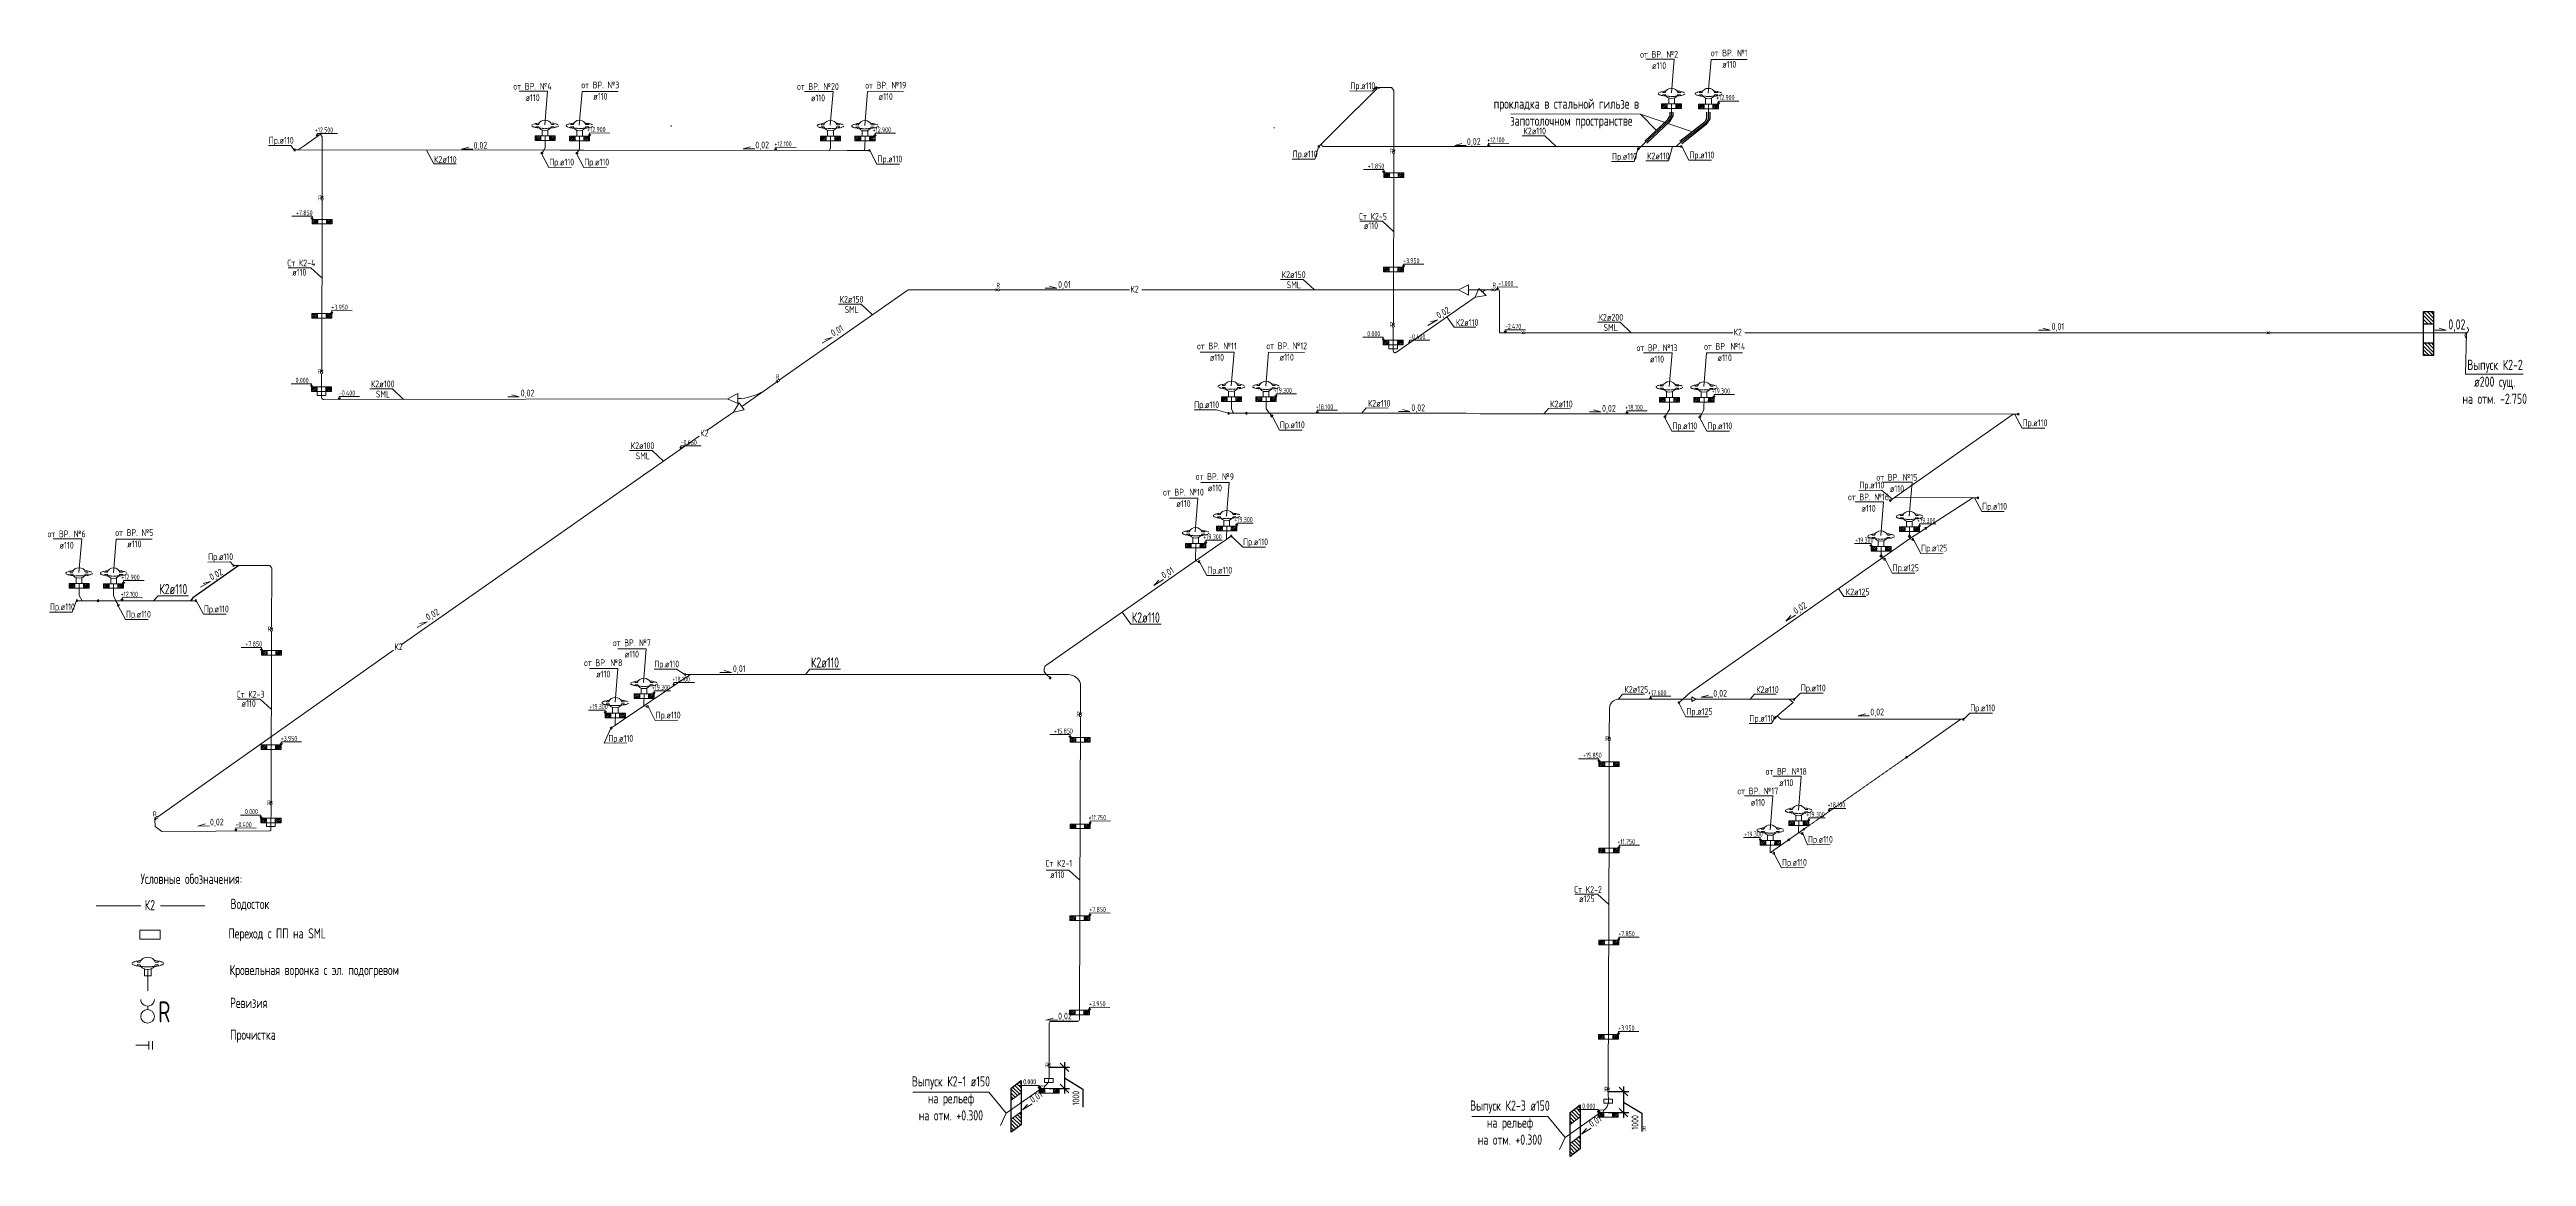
# Model space of a CAD drawing. Header units: millimetres. Extents: x -8689834 to 9419935, y -370377 to 166066.
# Drawn here: x 99655 to 172494, y -320652 to -288110 of the extents above; entities that cross this region are included whole.
import ezdxf

# ---------------------------------------------------------------- set-up
doc = ezdxf.new("R2010")
doc.units = ezdxf.units.MM
doc.header["$MEASUREMENT"] = 0
doc.linetypes.add('01_base$0$DASHED2', pattern=[0.375, 0.25, -0.125])
doc.layers.get('0').update_dxf_attribs({"color": 250, "lineweight": 9})
for name, color, linetype, lineweight in [('_0', 250, 'Continuous', 9), ('_ВК-Text К1', 7, 'Continuous', 30), ('_ВК-К3', 30, 'Continuous', 40), ('ВК_канализация', 32, 'Continuous', 30), ('тх разм', 250, 'Continuous', 9)]:
    doc.layers.add(name, color=color, linetype=linetype, lineweight=lineweight)
for name, color, linetype in [('PDF __ВК-переход с ПП на  SML', 3, 'Continuous'), ('PDF __эл.подогрев', 1, 'Continuous'), ('АР_Кровля дорожки', 245, 'Continuous')]:
    doc.layers.add(name, color=color, linetype=linetype)
doc.layers.add('PDF __К2', color=7, linetype='Continuous', true_color=0xb800b8)
doc.styles.add('ISOCPEUR', font='isocpeur.ttf', dxfattribs={"width": 0.7})
doc.styles.add('ГОСТ 2.304', font='isocpeur.ttf', dxfattribs={"width": 0.7})
doc.dimstyles.new('СПДС', dxfattribs={"dimscale": 100, "dimtxt": 2.5, "dimasz": 2.5, "dimexe": 1.5, "dimexo": 0, "dimgap": 1, "dimtad": 1, "dimdec": 0, "dimrnd": 1, "dimtxsty": 'ГОСТ 2.304', "dimblk": 'OBLIQUE', "dimcen": 2.5, "dimdle": 1.5, "dimadec": 0, "dimazin": 2, "dimtfac": 0.75, "dimtdec": 0, "dimtmove": 1, "dimatfit": 3, "dimfxl": 1, "dimtolj": 1, "dimarcsym": 1})

msp = doc.modelspace()

# ---------------------------------------------------------------- texts
at = {"layer": 'ВК_канализация', "color": 18, "ltscale": 100, "true_color": 0x000000, "attachment_point": 4, "style": 'ISOCPEUR'}
for s, insert, char_height, width in [('\\pxi-1,l1,qc,t1,5;от ВР. №2\\Pø110', (146299.1, -288416.3), 200, 1377.703), ('\\pxi-1,l1,qc,t1,5;от ВР. №1\\Pø110', (148361.8, -288377.3), 200, 1377.703), ('\\pxi-1,l1,qc,t1,5;от ВР. №4\\Pø110', (113170.8, -289356.6), 200, 1377.703), ('\\pxi-1,l1,qc,t1,5;от ВР. №3\\Pø110', (115163, -289317.6), 200, 1377.703), ('\\pxi-1,l1,qc,t1,5;от ВР. №20\\Pø110', (121564.3, -289364), 200, 1377.703), ('\\pxi-1,l1,qc,t1,5;от ВР. №19\\Pø110', (123556.5, -289325), 200, 1377.703), ('\\pxi-1,l1,t1,5;Пр.ø110', (137907.9, -289200.8), 200, 7500), ('\\pxi-1,l1,qc,t1,5;прокладка в стальной гильзе в запотолочном пространстве', (141752.8, -289993.1), 300, 5015.433), ('\\pxi-1,l1,t1,5;К2ø110', (142998.8, -290504.9), 200, 5891.51), ('\\pxi-1,l1,t1,5;Пр.ø110', (106100.6, -290803.5), 200, 7500), ('\\pxi-1,l1,t1,5;К2ø110', (110962.8, -291341.6), 200, 7500), ('\\pxi-1,l1,t1,5;Пр.ø110', (114347.8, -291445.2), 200, 7500), ('\\pxi-1,l1,t1,5;Пр.ø110', (115377.2, -291445.9), 200, 7500), ('\\pxi-1,l1,t1,5;Пр.ø110', (123999.1, -291352.6), 200, 7500), ('\\pxi-1,l1,t1,5;Пр.ø110', (136211.6, -291206.1), 200, 7500), ('\\pxi-1,l1,t1,5;Пр.ø110', (145601.9, -291277.3), 200, 7500), ('\\pxi-1,l1,t1,5;К2ø110', (146633.2, -291239.3), 200, 5891.51), ('\\pxi-1,l1,t1,5;Пр.ø110', (147877.3, -291234.8), 200, 7500), ('Ст К2-5', (138164.8, -293015.1), 200, 5891.51), ('\\pxi-1,l1,t1,5;ø110', (138305, -293287.5), 200, 7500), ('Ст К2-4', (106649.8, -294384.8), 200, 5891.51), ('\\pxi-1,l1,t1,5;ø110', (106790, -294657.2), 200, 7500), ('0,01', (129314.5, -295038.3), 200, 5891.51), ('\\pxi-1,l1,t1,5;К2ø150', (135891, -294725.6), 200, 5891.51), ('SML', (136036.8, -295025.6), 200, 5891.51), ('\\pxi-1,l1,t1,5;К2ø150', (122890.2, -295452.9), 200, 5891.51), ('SML', (123036, -295752.9), 200, 5891.51), ('К2', (131442, -295153.8, -0.6), 200, 5891.51), ('\\pxi-1,l1,t1,5;К2ø110', (141010.9, -296135.5), 200, 7500), ('\\pxi-1,l1,t1,5;К2ø200', (145207, -295981.6), 200, 5891.51), ('SML', (145352.8, -296281.5), 200, 5891.51), ('К2', (149178.4, -296416.7, -0.6), 200, 5891.51), ('0,01', (158528.8, -296275.3), 200, 5891.51), ('0,02', (170196.5, -296225.5), 300, 5891.51), ('\\pxi-1,l1,qc,t1,5;от ВР. №11\\Pø110', (133295.3, -296993.4), 200, 1377.703), ('\\pxi-1,l1,qc,t1,5;от ВР. №12\\Pø110', (135349.4, -296987.6), 200, 1377.703), ('\\pxi-1,l1,qc,t1,5;от ВР. №13\\Pø110', (146236.8, -297043.8), 200, 1377.703), ('\\pxi-1,l1,qc,t1,5;от ВР. №14\\Pø110', (148229, -297004.8), 200, 1377.703), ('\\pxi-1,l1,t1,5;К2ø100', (109106.3, -297940.4), 200, 5891.51), ('Выпуск К2-2', (170754.4, -297420.8), 300, 5891.51), ('SML', (109252.1, -298240.4), 200, 5891.51), ('0,02', (113510.3, -298232.6), 200, 5891.51), ('\\pxi-1,l1,t1,5;Пр.ø110', (133315, -298578), 200, 7500), ('\\pxi-1,l1,t1,5;К2ø110', (138426, -298510.8), 200, 7500), ('0,02', (139703, -298665.2), 200, 5891.51), ('\\pxi-1,l1,t1,5;К2ø110', (143782.8, -298529.1), 200, 7500), ('\\pxi-1,l1,t1,5;Пр.ø110', (135833.3, -299169.3), 200, 7500), ('\\pxi-1,l1,t1,5;Пр.ø110', (147375.2, -299198.1), 200, 7500), ('\\pxi-1,l1,t1,5;Пр.ø110', (148404.6, -299198.9), 200, 7500), ('\\pxi-1,l1,t1,5;Пр.ø110', (157674.6, -299110.8), 200, 7500), ('\\pxi-1,l1,t1,5;К2ø100', (116746.4, -299754.9), 200, 5891.51), ('SML', (116892.2, -300054.9), 200, 5891.51), ('\\pxi-1,l1,qc,t1,5;от ВР. №9\\Pø110', (133234.9, -300829.9), 200, 1377.703), ('\\pxi-1,l1,t1,5;Пр.ø110', (152876.5, -300940.8), 200, 7500), ('\\pxi-1,l1,qc,t1,5;от ВР. №15\\Pø110', (153293.6, -300852.9), 200, 1377.703), ('\\pxi-1,l1,qc,t1,5;от ВР. №10\\Pø110', (132312.2, -301289.5), 200, 1377.703), ('\\pxi-1,l1,qc,t1,5;от ВР. №16\\Pø110', (152458.3, -301430.4), 200, 1377.703), ('\\pxi-1,l1,t1,5;Пр.ø110', (156485.1, -301563.3), 200, 7500), ('\\pxi-1,l1,qc,t1,5;от ВР. №6\\Pø110', (99468.3, -302515.7), 200, 1377.703), ('\\pxi-1,l1,qc,t1,5;от ВР. №5\\Pø110', (101460.5, -302476.7), 200, 1377.703), ('\\pxi-1,l1,t1,5;Пр.ø110', (104319.4, -303047.4), 200, 7500), ('\\pxi-1,l1,t1,5;Пр.ø110', (134754, -302609.5), 200, 7500), ('\\pxi-1,l1,t1,5;Пр.ø125', (154690.9, -302793), 200, 7500), ('\\pxi-1,l1,t1,5;Пр.ø110', (133698.9, -303443.9), 200, 7500), ('\\pxi-1,l1,t1,5;Пр.ø125', (153857.2, -303372.8), 200, 7500), ('\\pxi-1,l1,t1,5;Пр.ø110', (99665.9, -304520.2), 200, 7500), ('\\pxi-1,l1,t1,5;К2ø110', (102879.6, -303971.4), 300, 7500), ('\\pxi-1,l1,t1,5;Пр.ø110', (104192.3, -304581.8), 200, 7500), ('\\pxi-1,l1,t1,5;К2ø125', (152476.8, -304054.6), 200, 7500), ('\\pxi-1,l1,t1,5;Пр.ø110', (101900.2, -304736.7), 200, 7500), ('\\pxi-1,l1,t1,5;К2ø110', (131479.1, -304807.1), 300, 7500), ('\\pxi-1,l1,qc,t1,5;от ВР. №7\\Pø110', (116090.7, -305717.8), 200, 1377.703), ('\\pxi-1,l1,qc,t1,5;от ВР. №8\\Pø110', (115249.2, -306304.6), 200, 1377.703), ('\\pxi-1,l1,t1,5;Пр.ø110', (117437, -306201.8), 200, 7500), ('0,01', (119750.7, -306335), 200, 5891.51), ('\\pxi-1,l1,t1,5;К2ø110', (122045.4, -306131), 300, 7500), ('Ст К2-3', (105161.7, -307063.4), 200, 5891.51), ('\\pxi-1,l1,t1,5;ø110', (105301.9, -307335.8), 200, 7500), ('\\pxi-1,l1,t1,5;К2ø125', (145966.4, -306920.7), 200, 7500), ('\\pxi-1,l1,t1,5;К2ø110', (149842, -306924), 200, 7500), ('\\pxi-1,l1,t1,5;Пр.ø110', (151154.2, -306904.9), 200, 7500), ('\\pxi-1,l1,t1,5;Пр.ø110', (156135.3, -307491.2), 200, 7500), ('\\pxi-1,l1,t1,5;Пр.ø110', (117478.9, -307702.8), 200, 7500), ('\\pxi-1,l1,t1,5;Пр.ø125', (147789, -307596.4), 200, 7500), ('\\pxi-1,l1,t1,5;Пр.ø110', (149642.7, -307797.4), 200, 7500), ('\\pxi-1,l1,t1,5;Пр.ø110', (116085, -308387.8), 200, 7500), ('\\pxi-1,l1,qc,t1,5;от ВР. №18\\Pø110', (150037.8, -309497.2), 200, 1377.703), ('\\pxi-1,l1,qc,t1,5;от ВР. №17\\Pø110', (149202.5, -310074.7), 200, 1377.703), ('\\pxi-1,l1,t1,5;Пр.ø110', (151363.3, -311358.6), 200, 7500), ('Ст К2-1', (128946.6, -312032.9), 200, 5891.51), ('\\pxi-1,l1,t1,5;ø110', (129079.3, -312364.4), 200, 7500), ('\\pxi-1,l1,t1,5;Пр.ø110', (150598.5, -312034.3), 200, 7500), ('Ст К2-2', (144493.3, -312803.5), 200, 5891.51), ('\\pxi-1,l1,t1,5;ø125', (144633.6, -313075.9), 200, 7500)]:
    msp.add_mtext(s, dxfattribs=dict(at, insert=insert, char_height=char_height, width=width))
at = {"layer": 'ВК_канализация', "color": 18, "ltscale": 100, "true_color": 0x000000, "style": 'ISOCPEUR'}
for s, insert, char_height, width, attachment_point, rotation in [('\\pxi-1,l1,t1,5;+12.900', (149205.8, -289520.8), 150, 7500, 6, 359.872575), ('\\pxi-1,l1,t1,5;+12.500', (107997.3, -290476.2), 150, 7500, 6, 359.358033), ('\\pxi-1,l1,t1,5;+12.900', (116007, -290461.1), 150, 7500, 6, 359.872575), ('\\pxi-1,l1,t1,5;+12.900', (124400.6, -290468.5), 150, 7500, 6, 359.872575), ('0,02', (112125.3, -290949.8), 200, 5891.51, 4, 0.854956), ('0,02', (120410, -290942.2), 200, 5891.51, 4, 0.854956), ('\\pxi-1,l1,t1,5;+12.100', (121478.7, -290884.8), 150, 7500, 6, 359.358033), ('0,02', (141335.6, -290841.9), 200, 5891.51, 4, 0.854956), ('\\pxi-1,l1,t1,5;+12.100', (142442.9, -290768.6), 150, 7500, 6, 359.358033), ('+7.850', (138419.6, -291537.9), 150, 7500, 4, 0.098469), ('+7.850', (106904.7, -292907.6), 150, 7500, 4, 0.098469), ('\\pxi-1,l1,t1,5;+3.950', (139941.9, -294318.3), 150, 7500, 6, 359.358033), ('\\pxi-1,l1,t1,5;-1.000', (142705.4, -294990.4), 150, 7500, 6, 359.358033), ('\\pxi-1,l1,t1,5;+3.950', (108426.9, -295688), 150, 7500, 6, 359.358033), ('0,02', (140470.2, -295961.9), 200, 5891.51, 4, 29.590567), ('0,01', (122663, -296483), 200, 5891.51, 4, 29.590567), ('\\pxi-1,l1,t1,5;0.000', (138405.2, -296463.8), 150, 7500, 4, 0.041938), ('\\pxi-1,l1,t1,5;-2.470', (142932.6, -296250.4), 150, 7500, 6, 359.358033), ('\\pxi-1,l1,t1,5;-0.400', (140115.4, -296556.3), 150, 7500, 6, 359.358033), ('\\pxi-1,l1,t1,5;0.000', (106890.2, -297833.5), 150, 7500, 4, 0.041938), ('\\pxi-1,l1,t1,5;-0.400', (108643.2, -298209), 150, 7500, 6, 359.358033), ('\\pxi-1,l1,t1,5;+19.300', (136193.4, -298131.1), 150, 7500, 6, 359.872575), ('\\pxi-1,l1,t1,5;+18.100', (137405.3, -298614.8), 150, 7500, 6, 359.358033), ('0,02', (145310.7, -298684.1), 200, 5891.51, 4, 0.854956), ('\\pxi-1,l1,t1,5;+18.100', (146508.8, -298630.4), 150, 7500, 6, 359.358033), ('\\pxi-1,l1,t1,5;+19.300', (149073, -298148.3), 150, 7500, 6, 359.872575), ('К2', (118789.3, -299384.4, -0.6), 200, 5891.51, 4, 359.642306), ('\\pxi-1,l1,t1,5;-0.660', (118691.4, -299663.5), 150, 7500, 6, 359.358033), ('\\pxi-1,l1,t1,5;+19.300', (135036.8, -301928.3), 150, 7500, 6, 359.872575), ('\\pxi-1,l1,t1,5;+19.300', (155114.7, -301953.2), 150, 7500, 6, 359.872575), ('\\pxi-1,l1,t1,5;+19.300', (134124.1, -302434.8), 150, 7500, 6, 359.872575), ('\\pxi-1,l1,t1,5;+19.300', (152750.2, -302529.2), 150, 7500, 4, 359.935078), ('\\pxi-1,l1,t1,5;+12.900', (102304.5, -303620.2), 150, 7500, 6, 359.872575), ('0,02', (104385.7, -303656.3), 200, 5891.51, 4, 28.708619), ('0,01', (132388.6, -303608.7), 200, 5891.51, 4, 31.654742), ('\\pxi-1,l1,t1,5;+12.100', (102256.4, -304125.6), 150, 7500, 6, 359.358033), ('0,02', (150969.9, -304652.1), 200, 5891.51, 4, 31.654742), ('0,02', (110751, -304834.8), 200, 5891.51, 4, 29.590567), ('+7.850', (105416.5, -305586.2), 150, 7500, 4, 0.098469), ('К2', (109796, -305665.6, -0.6), 200, 5891.51, 4, 0.107494), ('\\pxi-1,l1,t1,5;+18.100', (118488.3, -306620.9), 150, 7500, 6, 359.358033), ('\\pxi-1,l1,t1,5;+19.300', (115528.8, -307425), 150, 7500, 4, 359.935078), ('\\pxi-1,l1,t1,5;+19.300', (117902.7, -306863), 150, 7500, 6, 359.872575), ('\\pxi-1,l1,t1,5;+17.600', (147205.7, -307022.4), 150, 7500, 6, 359.358033), ('0,02', (148582.1, -307060.4), 200, 5891.51, 4, 0.854956), ('\\pxi-1,l1,t1,5;+15.850', (129196, -308146.5), 150, 7500, 4, 0.041938), ('0,02', (153198.9, -307611.1), 200, 5891.51, 4, 0.854956), ('\\pxi-1,l1,t1,5;+3.950', (106938.8, -308366.6), 150, 7500, 6, 359.358033), ('\\pxi-1,l1,t1,5;+15.850', (144750.2, -308858), 150, 7500, 4, 0.041938), ('\\pxi-1,l1,t1,5;+18.100', (152460.7, -310316.3), 150, 7500, 6, 359.872575), ('0,02', (104373.2, -310847.5), 200, 5891.51, 4, 0.854956), ('\\pxi-1,l1,t1,5;-0.400', (105601.7, -310896.4), 150, 7500, 6, 359.358033), ('\\pxi-1,l1,t1,5;0.000', (105402.1, -310512.1), 150, 7500, 4, 0.041938), ('+11.750', (130726.3, -310689), 150, 7500, 6, 359.618888), ('\\pxi-1,l1,t1,5;+19.300', (151858.8, -310597.5), 150, 7500, 6, 359.872575), ('+11.750', (146280.5, -311400.5), 150, 7500, 6, 359.618888), ('\\pxi-1,l1,t1,5;+19.300', (149494.4, -311173.4), 150, 7500, 4, 359.935078), ('+7.850', (130718.6, -313391.8), 150, 7500, 6, 359.618888), ('+7.850', (146272.8, -314103.3), 150, 7500, 6, 359.618888), ('\\pxi-1,l1,t1,5;+3.950', (130710.4, -316164.9), 150, 7500, 6, 359.618888), ('0,02', (129314.3, -316551.6), 200, 5891.51, 4, 0.710414), ('\\pxi-1,l1,t1,5;+3.950', (146264.6, -316876.4), 150, 7500, 6, 359.618888), ('\\pxi-1,l1,t1,5;0.000', (128284.9, -318458.8), 150, 7500, 4, 0.041938), ('\\pxi-1,l1,t1,5;0.000', (128288.5, -318458.8), 150, 7500, 4, 0.041938), ('0,01', (128521.7, -319020.7), 200, 5891.51, 4, 31.654742), ('\\pxi-1,l1,t1,5;0.000', (144727.5, -319171.2), 150, 7500, 4, 0.041938), ('0,01', (144960.7, -319733), 200, 5891.51, 4, 31.654742)]:
    msp.add_mtext(s, dxfattribs=dict(at, insert=insert, char_height=char_height, width=width, attachment_point=attachment_point, rotation=rotation))
at = {"layer": 'ВК_канализация', "color": 6, "ltscale": 100, "char_height": 150, "width": 7500, "attachment_point": 4, "rotation": 0.041938, "style": 'ISOCPEUR'}
for insert in [(139070.4, -291100.6), (107555.4, -292470.3)]:
    msp.add_mtext('\\pxi-1,l1,t1,5;R', dxfattribs=dict(at, insert=insert))
at = {"layer": 'ВК_канализация', "color": 7, "ltscale": 100, "attachment_point": 4, "rotation": 0.041938, "style": 'ISOCPEUR'}
for insert, char_height, width in [((127498.9, -295041.6), 150, 7500), ((142087.5, -295041.6), 150, 7500), ((139056.6, -296206), 150, 7500), ((107541.6, -297575.7), 150, 7500), ((121011.3, -297728.2), 150, 7500), ((106067.3, -305148.9), 150, 7500), ((129852.9, -307653.3), 150, 7500), ((145407.1, -308365.5), 150, 7500), ((106053.5, -310254.3), 150, 7500), ((102698.3, -310582.3), 150, 7500), ((102850.7, -316400.3), 619.428, 30971.413), ((128934.8, -317966.2), 150, 7500), ((145377.3, -318678.5), 150, 7500), ((146501.5, -319827.5), 150, 7500)]:
    msp.add_mtext('\\pxi-1,l1,t1,5;R', dxfattribs=dict(at, insert=insert, char_height=char_height, width=width))
at = {"layer": 'ВК_канализация', "color": 18, "lineweight": 13, "ltscale": 100, "true_color": 0x000000, "char_height": 300, "attachment_point": 4, "style": 'ISOCPEUR'}
for s, insert, width in [('\\pxi-1,l1,qc,t1,5;ø200 сущ.\\P\\pi0,l0,tz;на отм. -2.750', (170507.8, -298125.7), 2105.202), ('Условные обозначения:', (102331.9, -312490.6), 5891.51), ('К2', (102453.3, -313264.5), 3718.698), ('Водосток', (104977.7, -313250.5), 5891.51), ('Переход с ПП на SML', (104914.9, -314134.6), 8368.311), ('Кровельная воронка с эл. подогревом', (104950.2, -315209.6), 5891.51), ('Ревизия', (104963.7, -316136.3), 5891.51), ('Прочистка', (104965.3, -317114.5), 5891.51), ('\\pxqc;Выпуск К2-1 ø150\\Pна рельеф \\P\\pi-1,l1,t1,5;на отм. +0.300', (124952.4, -318944.4), 2419.803), ('\\pxqc;Выпуск К2-3 ø150\\Pна рельеф \\P\\pi-1,l1,t1,5;на отм. +0.300', (141391.4, -319656.7), 2419.803)]:
    msp.add_mtext(s, dxfattribs=dict(at, insert=insert, width=width))

# ---------------------------------------------------------------- blocks, each defined once
blk = doc.blocks.new('_Oblique')
at = {"color": 0, "linetype": 'ByBlock', "lineweight": -2}
blk.add_line((-0.5, -0.5), (0.5, 0.5), dxfattribs=at)
blk = doc.blocks.new('*D2064')
at = {"layer": 'тх разм', "color": 0, "lineweight": -2, "ltscale": 100, "transparency": 16777216}
for p, q in [((145494, -318742), (146093, -318742)), ((145943, -318592), (145943, -319514)), ((145492, -319364), (146093, -319364)), ((145943, -319053), (146480, -319382)), ((146480, -319382), (146480, -319918))]:
    blk.add_line(p, q, dxfattribs=at)
at = {"layer": 'тх разм', "color": 0, "lineweight": -2, "ltscale": 100, "transparency": 16777216, "xscale": 250, "yscale": 250, "zscale": 250}
for p, rotation in [((145943, -318742), 90), ((145943, -319364), 270)]:
    blk.add_blockref('_Oblique', p, dxfattribs=dict(at, rotation=rotation))
at = {"layer": 'тх разм', "color": 0, "lineweight": 13, "ltscale": 100, "transparency": 16777216, "insert": (146280, -319650), "char_height": 250, "attachment_point": 5, "rotation": 90, "style": 'ГОСТ 2.304'}
blk.add_mtext('\\A1;{\\H0.8x;1000}', dxfattribs=at)
blk = doc.blocks.new('*D2063')
at = {"layer": 'тх разм', "color": 0, "lineweight": -2, "ltscale": 100, "transparency": 16777216}
for p, q in [((129051, -318030), (129650, -318030)), ((129500, -317880), (129500, -318802)), ((129050, -318652), (129650, -318652)), ((129500, -318341), (130037, -318670)), ((130037, -318670), (130037, -319206))]:
    blk.add_line(p, q, dxfattribs=at)
at = {"layer": 'тх разм', "color": 0, "lineweight": -2, "ltscale": 100, "transparency": 16777216, "xscale": 250, "yscale": 250, "zscale": 250}
for p, rotation in [((129500, -318030), 90), ((129500, -318652), 270)]:
    blk.add_blockref('_Oblique', p, dxfattribs=dict(at, rotation=rotation))
at = {"layer": 'тх разм', "color": 0, "lineweight": 13, "ltscale": 100, "transparency": 16777216, "insert": (129837, -318938), "char_height": 250, "attachment_point": 5, "rotation": 90, "style": 'ГОСТ 2.304'}
blk.add_mtext('\\A1;{\\H0.8x;1000}', dxfattribs=at)

# ---------------------------------------------------------------- dimensions: what is measured, and where the dimension line sits
at = {"layer": 'тх разм', "color": 7, "lineweight": 13, "ltscale": 100}
for base, p1, p2, picture, middle in [((129500.1, -318651.7), (129051.4, -318029.8), (129049.5, -318651.7), '*D2063', (130037.1, -318769.6)), ((145942.6, -319364), (145493.9, -318742.1), (145492.1, -319364), '*D2064', (146479.7, -319482))]:
    dim = msp.add_linear_dim(base=base, p1=p1, p2=p2, angle=90, text='{\\H0.8x;1000}', dimstyle='СПДС', dxfattribs=at)
    dim.commit()
    dim.dimension.update_dxf_attribs({"geometry": picture, "text_midpoint": middle, "dimtype": 160})

# ---------------------------------------------------------------- hatches: boundary and pattern name
at = {"ltscale": 500, "transparency": 33554636}
h = msp.add_hatch(color=7, dxfattribs=at)
h.dxf.hatch_style = 1
h.paths.add_polyline_path([(154239.7, -308914, 1), (154282, -308922.9, 1)])
h = msp.add_hatch(color=7, dxfattribs=at)
h.dxf.hatch_style = 1
h.paths.add_polyline_path([(151220.7, -311028.6, 1), (151263, -311037.5, 1)])
at = {"layer": '_ВК-К3', "lineweight": 13}
h = msp.add_hatch(dxfattribs=at)
h.set_pattern_fill('ANSI31', scale=11.388071, angle=180)
h.set_pattern_definition([(225, (93481.497, -310076.737), (25.566948, -25.566948), [])])
h.paths.add_polyline_path([(147060.3, -289844.4), (147227, -289844.4), (147227, -289708.8), (147060.3, -289708.8)])
h.paths.add_polyline_path([(147482.9, -289844.4), (147650.2, -289844.4), (147650.2, -289708.8), (147482.9, -289708.8)])
h = msp.add_hatch(dxfattribs=at)
h.set_pattern_fill('ANSI31', scale=11.388071, angle=180)
h.set_pattern_definition([(225, (94567.163, -310080.913), (25.566948, -25.566948), [])])
h.paths.add_polyline_path([(148146, -289848.5), (148312.7, -289848.5), (148312.7, -289713), (148146, -289713)])
h.paths.add_polyline_path([(148568.6, -289848.5), (148735.9, -289848.5), (148735.9, -289713), (148568.6, -289713)])
h = msp.add_hatch(dxfattribs=at)
h.set_pattern_fill('ANSI31', scale=11.388071, angle=180)
h.set_pattern_definition([(225, (60353.212, -311017.044), (25.566948, -25.566948), [])])
h.paths.add_polyline_path([(113932, -290784.7), (114098.7, -290784.7), (114098.7, -290649.1), (113932, -290649.1)])
h.paths.add_polyline_path([(114354.6, -290784.7), (114522, -290784.7), (114522, -290649.1), (114354.6, -290649.1)])
h = msp.add_hatch(dxfattribs=at)
h.set_pattern_fill('ANSI31', scale=11.388071, angle=180)
h.set_pattern_definition([(225, (61368.383, -311021.22), (25.566948, -25.566948), [])])
h.paths.add_polyline_path([(114947.2, -290788.8), (115113.9, -290788.8), (115113.9, -290653.3), (114947.2, -290653.3)])
h.paths.add_polyline_path([(115369.8, -290788.8), (115537.1, -290788.8), (115537.1, -290653.3), (115369.8, -290653.3)])
h = msp.add_hatch(dxfattribs=at)
h.set_pattern_fill('ANSI31', scale=11.388071, angle=180)
h.set_pattern_definition([(225, (68746.75, -311024.46), (25.566948, -25.566948), [])])
h.paths.add_polyline_path([(122325.6, -290792.1), (122492.3, -290792.1), (122492.3, -290656.5), (122325.6, -290656.5)])
h.paths.add_polyline_path([(122748.1, -290792.1), (122915.5, -290792.1), (122915.5, -290656.5), (122748.1, -290656.5)])
h = msp.add_hatch(dxfattribs=at)
h.set_pattern_fill('ANSI31', scale=11.388071, angle=180)
h.set_pattern_definition([(225, (69761.92, -311028.635), (25.566948, -25.566948), [])])
h.paths.add_polyline_path([(123340.7, -290796.3), (123507.5, -290796.3), (123507.5, -290660.7), (123340.7, -290660.7)])
h.paths.add_polyline_path([(123763.3, -290796.3), (123930.7, -290796.3), (123930.7, -290660.7), (123763.3, -290660.7)])
h = msp.add_hatch(dxfattribs=at)
h.set_pattern_fill('ANSI31', scale=11.388071, angle=180)
h.set_pattern_definition([(225, (85311.02, -312099.745), (25.566948, -25.566948), [])])
h.paths.add_polyline_path([(138889.8, -291867.4), (139056.6, -291867.4), (139056.6, -291731.8), (138889.8, -291731.8)])
h.paths.add_polyline_path([(139312.4, -291867.4), (139479.8, -291867.4), (139479.8, -291731.8), (139312.4, -291731.8)])
h = msp.add_hatch(dxfattribs=at)
h.set_pattern_fill('ANSI31', scale=11.388071, angle=180)
h.set_pattern_definition([(225, (53796.024, -313469.448), (25.566948, -25.566948), [])])
h.paths.add_polyline_path([(107374.8, -293237.1), (107541.6, -293237.1), (107541.6, -293101.5), (107374.8, -293101.5)])
h.paths.add_polyline_path([(107797.4, -293237.1), (107964.8, -293237.1), (107964.8, -293101.5), (107797.4, -293101.5)])
h = msp.add_hatch(dxfattribs=at)
h.set_pattern_fill('ANSI31', scale=11.388071, angle=180)
h.set_pattern_definition([(225, (85302.812, -314872.87), (25.566948, -25.566948), [])])
h.paths.add_polyline_path([(138881.6, -294640.5), (139048.3, -294640.5), (139048.3, -294504.9), (138881.6, -294504.9)])
h.paths.add_polyline_path([(139304.2, -294640.5), (139471.6, -294640.5), (139471.6, -294504.9), (139304.2, -294504.9)])
h = msp.add_hatch(dxfattribs=at)
h.set_pattern_fill('ANSI31', scale=11.388071, angle=180)
h.set_pattern_definition([(225, (53787.816, -316242.574), (25.566948, -25.566948), [])])
h.paths.add_polyline_path([(107366.6, -296010.2), (107533.3, -296010.2), (107533.3, -295874.6), (107366.6, -295874.6)])
h.paths.add_polyline_path([(107789.2, -296010.2), (107956.6, -296010.2), (107956.6, -295874.6), (107789.2, -295874.6)])
at = {"layer": '_ВК-К3', "lineweight": 25}
h = msp.add_hatch(dxfattribs=at)
h.set_pattern_fill('ANSI31', scale=25, angle=270)
h.set_pattern_definition([(315, (214180.634, -414729.69), (56.1266, 56.1266), [])])
h.paths.add_polyline_path([(169764.9, -297109.2), (169764.9, -296743.2), (169467.3, -296743.2), (169467.3, -297109.2)])
h.paths.add_polyline_path([(169764.9, -296181.5), (169764.9, -295814.1), (169467.3, -295814.1), (169467.3, -296181.5)])
at = {"layer": '_ВК-К3', "lineweight": 13}
h = msp.add_hatch(dxfattribs=at)
h.set_pattern_fill('ANSI31', scale=11.388071, angle=180)
h.set_pattern_definition([(225, (85296.012, -317024.63), (25.566948, -25.566948), [])])
h.paths.add_polyline_path([(138874.8, -296792.3), (139041.5, -296792.3), (139041.5, -296656.7), (138874.8, -296656.7)])
h.paths.add_polyline_path([(139297.4, -296792.3), (139464.8, -296792.3), (139464.8, -296656.7), (139297.4, -296656.7)])
h = msp.add_hatch(dxfattribs=at)
h.set_pattern_fill('ANSI31', scale=11.388071, angle=180)
h.set_pattern_definition([(225, (53781.015, -318394.333), (25.566948, -25.566948), [])])
h.paths.add_polyline_path([(107359.8, -298162), (107526.5, -298162), (107526.5, -298026.4), (107359.8, -298026.4)])
h.paths.add_polyline_path([(107782.4, -298162), (107949.8, -298162), (107949.8, -298026.4), (107782.4, -298026.4)])
h = msp.add_hatch(dxfattribs=at)
h.set_pattern_fill('ANSI31', scale=11.388071, angle=180)
h.set_pattern_definition([(225, (80539.558, -318687.067), (25.566948, -25.566948), [])])
h.paths.add_polyline_path([(134118.4, -298454.7), (134285.1, -298454.7), (134285.1, -298319.1), (134118.4, -298319.1)])
h.paths.add_polyline_path([(134541, -298454.7), (134708.3, -298454.7), (134708.3, -298319.1), (134541, -298319.1)])
h = msp.add_hatch(dxfattribs=at)
h.set_pattern_fill('ANSI31', scale=11.388071, angle=180)
h.set_pattern_definition([(225, (81554.73, -318691.242), (25.566948, -25.566948), [])])
h.paths.add_polyline_path([(135133.6, -298458.9), (135300.3, -298458.9), (135300.3, -298323.3), (135133.6, -298323.3)])
h.paths.add_polyline_path([(135556.1, -298458.9), (135723.5, -298458.9), (135723.5, -298323.3), (135556.1, -298323.3)])
h = msp.add_hatch(dxfattribs=at)
h.set_pattern_fill('ANSI31', scale=11.388071, angle=180)
h.set_pattern_definition([(225, (93419.174, -318704.225), (25.566948, -25.566948), [])])
h.paths.add_polyline_path([(146998, -298471.8), (147164.7, -298471.8), (147164.7, -298336.3), (146998, -298336.3)])
h.paths.add_polyline_path([(147420.6, -298471.8), (147587.9, -298471.8), (147587.9, -298336.3), (147420.6, -298336.3)])
h = msp.add_hatch(dxfattribs=at)
h.set_pattern_fill('ANSI31', scale=11.388071, angle=180)
h.set_pattern_definition([(225, (94434.345, -318708.4), (25.566948, -25.566948), [])])
h.paths.add_polyline_path([(148013.2, -298476), (148179.9, -298476), (148179.9, -298340.5), (148013.2, -298340.5)])
h.paths.add_polyline_path([(148435.7, -298476), (148603.1, -298476), (148603.1, -298340.5), (148435.7, -298340.5)])
h = msp.add_hatch(dxfattribs=at)
h.set_pattern_fill('ANSI31', scale=11.388071, angle=180)
h.set_pattern_definition([(225, (80398.1, -322488.41), (25.566948, -25.566948), [])])
h.paths.add_polyline_path([(133976.9, -302256), (134143.6, -302256), (134143.6, -302120.5), (133976.9, -302120.5)])
h.paths.add_polyline_path([(134399.5, -302256), (134566.8, -302256), (134566.8, -302120.5), (134399.5, -302120.5)])
h = msp.add_hatch(dxfattribs=at)
h.set_pattern_fill('ANSI31', scale=11.388071, angle=180)
h.set_pattern_definition([(225, (100476.014, -322513.348), (25.566948, -25.566948), [])])
h.paths.add_polyline_path([(154054.8, -302281), (154221.5, -302281), (154221.5, -302145.4), (154054.8, -302145.4)])
h.paths.add_polyline_path([(154477.4, -302281), (154644.8, -302281), (154644.8, -302145.4), (154477.4, -302145.4)])
h = msp.add_hatch(dxfattribs=at)
h.set_pattern_fill('ANSI31', scale=11.388071, angle=180)
h.set_pattern_definition([(225, (79485.466, -322994.904), (25.566948, -25.566948), [])])
h.paths.add_polyline_path([(133064.3, -302762.5), (133231, -302762.5), (133231, -302627), (133064.3, -302627)])
h.paths.add_polyline_path([(133486.9, -302762.5), (133654.2, -302762.5), (133654.2, -302627), (133486.9, -302627)])
h = msp.add_hatch(dxfattribs=at)
h.set_pattern_fill('ANSI31', scale=11.388071, angle=180)
h.set_pattern_definition([(225, (99640.694, -323090.858), (25.566948, -25.566948), [])])
h.paths.add_polyline_path([(153219.5, -302858.5), (153386.2, -302858.5), (153386.2, -302722.9), (153219.5, -302722.9)])
h.paths.add_polyline_path([(153642.1, -302858.5), (153809.4, -302858.5), (153809.4, -302722.9), (153642.1, -302722.9)])
h = msp.add_hatch(dxfattribs=at)
h.set_pattern_fill('ANSI31', scale=11.388071, angle=180)
h.set_pattern_definition([(225, (46650.66, -324176.17), (25.566948, -25.566948), [])])
h.paths.add_polyline_path([(100229.5, -303943.8), (100396.2, -303943.8), (100396.2, -303808.2), (100229.5, -303808.2)])
h.paths.add_polyline_path([(100652.1, -303943.8), (100819.4, -303943.8), (100819.4, -303808.2), (100652.1, -303808.2)])
h = msp.add_hatch(dxfattribs=at)
h.set_pattern_fill('ANSI31', scale=11.388071, angle=180)
h.set_pattern_definition([(225, (47665.83, -324180.344), (25.566948, -25.566948), [])])
h.paths.add_polyline_path([(101244.7, -303948), (101411.4, -303948), (101411.4, -303812.4), (101244.7, -303812.4)])
h.paths.add_polyline_path([(101667.2, -303948), (101834.6, -303948), (101834.6, -303812.4), (101667.2, -303812.4)])
h = msp.add_hatch(dxfattribs=at)
h.set_pattern_fill('ANSI31', scale=11.388071, angle=180)
h.set_pattern_definition([(225, (52307.888, -326148.06), (25.566948, -25.566948), [])])
h.paths.add_polyline_path([(105886.7, -305915.7), (106053.4, -305915.7), (106053.4, -305780.1), (105886.7, -305780.1)])
h.paths.add_polyline_path([(106309.3, -305915.7), (106476.6, -305915.7), (106476.6, -305780.1), (106309.3, -305780.1)])
h = msp.add_hatch(dxfattribs=at)
h.set_pattern_fill('ANSI31', scale=11.388071, angle=180)
h.set_pattern_definition([(225, (63264.014, -327423.166), (25.566948, -25.566948), [])])
h.paths.add_polyline_path([(116842.8, -307190.8), (117009.5, -307190.8), (117009.5, -307055.2), (116842.8, -307055.2)])
h.paths.add_polyline_path([(117265.4, -307190.8), (117432.8, -307190.8), (117432.8, -307055.2), (117265.4, -307055.2)])
h = msp.add_hatch(dxfattribs=at)
h.set_pattern_fill('ANSI31', scale=11.388071, angle=180)
h.set_pattern_definition([(225, (62419.236, -327986.67), (25.566948, -25.566948), [])])
h.paths.add_polyline_path([(115998.1, -307754.3), (116164.8, -307754.3), (116164.8, -307618.7), (115998.1, -307618.7)])
h.paths.add_polyline_path([(116420.6, -307754.3), (116588, -307754.3), (116588, -307618.7), (116420.6, -307618.7)])
h = msp.add_hatch(dxfattribs=at)
h.set_pattern_fill('ANSI31', scale=11.388071, angle=180)
h.set_pattern_definition([(225, (52299.68, -328921.186), (25.566948, -25.566948), [])])
h.paths.add_polyline_path([(105878.5, -308688.8), (106045.2, -308688.8), (106045.2, -308553.2), (105878.5, -308553.2)])
h.paths.add_polyline_path([(106301.1, -308688.8), (106468.4, -308688.8), (106468.4, -308553.2), (106301.1, -308553.2)])
h = msp.add_hatch(dxfattribs=at)
h.set_pattern_fill('ANSI31', scale=11.388071, angle=180)
h.set_pattern_definition([(225, (76086.807, -328707.312), (25.566948, -25.566948), [])])
h.paths.add_polyline_path([(129665.6, -308474.9), (129832.3, -308474.9), (129832.3, -308339.4), (129665.6, -308339.4)])
h.paths.add_polyline_path([(130088.2, -308474.9), (130255.6, -308474.9), (130255.6, -308339.4), (130088.2, -308339.4)])
h = msp.add_hatch(dxfattribs=at)
h.set_pattern_fill('ANSI31', scale=11.388071, angle=180)
h.set_pattern_definition([(225, (91641.04, -329418.776), (25.566948, -25.566948), [])])
h.paths.add_polyline_path([(145219.9, -309186.4), (145386.6, -309186.4), (145386.6, -309050.8), (145219.9, -309050.8)])
h.paths.add_polyline_path([(145642.4, -309186.4), (145809.8, -309186.4), (145809.8, -309050.8), (145642.4, -309050.8)])
h = msp.add_hatch(dxfattribs=at)
h.set_pattern_fill('ANSI31', scale=11.388071, angle=180)
h.set_pattern_definition([(225, (52292.88, -331072.946), (25.566948, -25.566948), [])])
h.paths.add_polyline_path([(105871.7, -310840.6), (106038.4, -310840.6), (106038.4, -310705), (105871.7, -310705)])
h.paths.add_polyline_path([(106294.3, -310840.6), (106461.6, -310840.6), (106461.6, -310705), (106294.3, -310705)])
h = msp.add_hatch(dxfattribs=at)
h.set_pattern_fill('ANSI31', scale=11.388071, angle=180)
h.set_pattern_definition([(225, (76086.807, -331247.066), (25.566948, -25.566948), [])])
h.paths.add_polyline_path([(129665.6, -311014.7), (129832.3, -311014.7), (129832.3, -310879.1), (129665.6, -310879.1)])
h.paths.add_polyline_path([(130088.2, -311014.7), (130255.6, -311014.7), (130255.6, -310879.1), (130088.2, -310879.1)])
h = msp.add_hatch(dxfattribs=at)
h.set_pattern_fill('ANSI31', scale=11.388071, angle=180)
h.set_pattern_definition([(225, (97220.173, -331157.63), (25.566948, -25.566948), [])])
h.paths.add_polyline_path([(150799, -310925.3), (150965.7, -310925.3), (150965.7, -310789.7), (150799, -310789.7)])
h.paths.add_polyline_path([(151221.6, -310925.3), (151388.9, -310925.3), (151388.9, -310789.7), (151221.6, -310789.7)])
h = msp.add_hatch(dxfattribs=at)
h.set_pattern_fill('ANSI31', scale=11.388071, angle=180)
h.set_pattern_definition([(225, (91641.04, -331958.53), (25.566948, -25.566948), [])])
h.paths.add_polyline_path([(145219.9, -311726.2), (145386.6, -311726.2), (145386.6, -311590.6), (145219.9, -311590.6)])
h.paths.add_polyline_path([(145642.4, -311726.2), (145809.8, -311726.2), (145809.8, -311590.6), (145642.4, -311590.6)])
h = msp.add_hatch(dxfattribs=at)
h.set_pattern_fill('ANSI31', scale=11.388071, angle=180)
h.set_pattern_definition([(225, (96384.853, -331735.14), (25.566948, -25.566948), [])])
h.paths.add_polyline_path([(149963.7, -311502.8), (150130.4, -311502.8), (150130.4, -311367.2), (149963.7, -311367.2)])
h.paths.add_polyline_path([(150386.3, -311502.8), (150553.6, -311502.8), (150553.6, -311367.2), (150386.3, -311367.2)])
h = msp.add_hatch(dxfattribs=at)
h.set_pattern_fill('ANSI31', scale=11.388071, angle=180)
h.set_pattern_definition([(225, (76079.07, -333949.853), (25.566948, -25.566948), [])])
h.paths.add_polyline_path([(129657.9, -313717.5), (129824.6, -313717.5), (129824.6, -313581.9), (129657.9, -313581.9)])
h.paths.add_polyline_path([(130080.5, -313717.5), (130247.8, -313717.5), (130247.8, -313581.9), (130080.5, -313581.9)])
h = msp.add_hatch(dxfattribs=at)
h.set_pattern_fill('ANSI31', scale=11.388071, angle=180)
h.set_pattern_definition([(225, (91633.302, -334661.318), (25.566948, -25.566948), [])])
h.paths.add_polyline_path([(145212.1, -314428.9), (145378.8, -314428.9), (145378.8, -314293.4), (145212.1, -314293.4)])
h.paths.add_polyline_path([(145634.7, -314428.9), (145802, -314428.9), (145802, -314293.4), (145634.7, -314293.4)])
h = msp.add_hatch(dxfattribs=at)
h.set_pattern_fill('ANSI31', scale=11.388071, angle=180)
h.set_pattern_definition([(225, (76070.862, -336722.98), (25.566948, -25.566948), [])])
h.paths.add_polyline_path([(129649.7, -316490.6), (129816.4, -316490.6), (129816.4, -316355), (129649.7, -316355)])
h.paths.add_polyline_path([(130072.3, -316490.6), (130239.6, -316490.6), (130239.6, -316355), (130072.3, -316355)])
h = msp.add_hatch(dxfattribs=at)
h.set_pattern_fill('ANSI31', scale=11.388071, angle=180)
h.set_pattern_definition([(225, (91625.094, -337434.443), (25.566948, -25.566948), [])])
h.paths.add_polyline_path([(145203.9, -317202.1), (145370.6, -317202.1), (145370.6, -317066.5), (145203.9, -317066.5)])
h.paths.add_polyline_path([(145626.5, -317202.1), (145793.8, -317202.1), (145793.8, -317066.5), (145626.5, -317066.5)])
at = {"layer": '_ВК-К3', "lineweight": 25}
h = msp.add_hatch(dxfattribs=at)
h.set_pattern_fill('ANSI31', scale=25, angle=270)
h.set_pattern_definition([(315, (172644.48, -437477.796), (56.1266, 56.1266), [])])
h.paths.add_polyline_path([(128228.8, -319717.5), (128228.8, -319337), (127931.2, -319557.5), (127931.2, -319939.2)])
h.paths.add_polyline_path([(128228.8, -318777.6), (128228.8, -318422.5), (127931.2, -318644.2), (127931.2, -318999.3)])
at = {"layer": '_ВК-К3', "lineweight": 13}
h = msp.add_hatch(dxfattribs=at)
h.set_pattern_fill('ANSI31', scale=11.388071, angle=180)
h.set_pattern_definition([(225, (75175.737, -339019.663), (25.566948, -25.566948), [])])
h.paths.add_polyline_path([(128754.6, -318787.3), (128921.3, -318787.3), (128921.3, -318651.7), (128754.6, -318651.7)])
h.paths.add_polyline_path([(129177.1, -318787.3), (129344.5, -318787.3), (129344.5, -318651.7), (129177.1, -318651.7)])
at = {"layer": '_ВК-К3', "lineweight": 25}
h = msp.add_hatch(dxfattribs=at)
h.set_pattern_fill('ANSI31', scale=25, angle=270)
h.set_pattern_definition([(315, (189083.48, -438190.11), (56.1266, 56.1266), [])])
h.paths.add_polyline_path([(144667.7, -320429.8), (144667.7, -320049.3), (144370.1, -320269.8), (144370.1, -320651.5)])
h.paths.add_polyline_path([(144667.7, -319490), (144667.7, -319134.8), (144370.1, -319356.5), (144370.1, -319711.6)])
at = {"layer": '_ВК-К3', "lineweight": 13}
h = msp.add_hatch(dxfattribs=at)
h.set_pattern_fill('ANSI31', scale=11.388071, angle=180)
h.set_pattern_definition([(225, (91618.294, -339731.973), (25.566948, -25.566948), [])])
h.paths.add_polyline_path([(145197.1, -319499.6), (145363.8, -319499.6), (145363.8, -319364), (145197.1, -319364)])
h.paths.add_polyline_path([(145619.7, -319499.6), (145787, -319499.6), (145787, -319364), (145619.7, -319364)])

# ---------------------------------------------------------------- linework, layer by layer
at = {"color": 18, "ltscale": 100, "true_color": 0x000000}
for points in [[(137897, -289329.1), (138562.6, -289327.4), (138659.8, -289227.9)], [(146444.5, -290006.8), (147965.5, -290526.9)], [(136200.6, -291334.5), (136866.3, -291332.7), (136975, -290965.6)], [(145590.9, -291405.7), (146256.6, -291403.9), (146365.3, -291036.8)], [(133315, -298706.3), (133969.7, -298704.6), (134314.1, -298802.6)], [(152865.5, -301069.1), (153531.2, -301067.4), (153848, -301324.2)], [(105056.6, -303279.4), (104974.1, -303174), (104308.5, -303175.8)], [(117437, -306330.1), (118091.6, -306328.4), (118334.1, -306481.3)]]:
    msp.add_lwpolyline(points, dxfattribs=at)
at = {"color": 6, "ltscale": 100}
for points in [[(139117.9, -289228.9), (139191.1, -289309.7)], [(107622, -290602.1), (107676.1, -290679.4)], [(146548.1, -290872), (147277.3, -290192.2)], [(147554.9, -290894.4), (148362.5, -290272.5)], [(146548.1, -290871.3), (146455.5, -290955.9)], [(142291.2, -295203.3), (142291.2, -296407.5)], [(148244.4, -298820.5), (157399.3, -298830)], [(157399.3, -298830), (153906.5, -301283.6)], [(153906.5, -301283.6), (156213, -301285.7)], [(156213, -301285.7), (154860.9, -302162.1)], [(154821.9, -302187.4), (154347.4, -302495)], [(106133.9, -303280.7), (106188, -303358)], [(127788.8, -319379.1), (127622.6, -319738.7)], [(144227.8, -320091.4), (144061.6, -320451)]]:
    msp.add_lwpolyline(points, dxfattribs=at)
at = {"color": 6, "ltscale": 500}
for points in [[(139186.6, -291057.5), (139191.1, -289309.7)], [(147354.5, -290060.7), (147356.1, -289708.8)], [(148439.7, -290140.9), (148441.2, -289789)], [(148440.2, -290064.9), (148441.7, -289713)], [(107671.6, -292427.2), (107676.1, -290679.4)], [(114226.2, -291001), (114227.8, -290649.1)], [(115241.4, -291005.2), (115242.9, -290653.3)], [(122619.7, -291008.4), (122621.3, -290656.5)], [(123635.2, -291012.2), (123636.7, -290660.3)], [(139172.8, -296162.9), (139186.1, -291164.2)], [(107657.8, -297532.6), (107671.1, -292533.9)], [(139169.3, -296972.6), (139171.3, -296269.6)], [(107654.3, -298342.3), (107656.3, -297639.3)], [(134412.6, -298671), (134414.1, -298319.1)], [(135427.7, -298675.2), (135429.3, -298323.3)], [(147292.2, -298688.2), (147293.7, -298336.3)], [(148307.3, -298692.3), (148308.9, -298340.5)], [(134269.2, -302507.3), (134272.7, -302120.5)], [(154348.5, -302374.3), (154350.6, -302145.4)], [(133355.3, -303145.9), (133360, -302627)], [(153514.2, -302951.1), (153515.3, -302722.9)], [(154347.4, -302495), (154347.9, -302436.8)], [(105220.3, -303280.7), (106133.9, -303280.7)], [(106183.5, -305105.8), (106188, -303358)], [(153513.7, -303074.8), (153514, -303014.3)], [(100523.7, -304160.1), (100525.2, -303808.2)], [(101538.8, -304164.3), (101540.4, -303812.4)], [(106169.7, -310211.2), (106183, -305212.5)], [(117135.4, -307404.8), (117138.6, -307055.2)], [(129969.1, -307610.2), (129971.6, -306752.9)], [(116292.2, -307970.6), (116293.8, -307618.7)], [(129960.9, -310257.2), (129968.7, -307716.9)], [(145523.3, -308322.4), (145525.8, -307464.4)], [(145515.4, -310862), (145522.9, -308429.1)], [(129943, -316622.3), (129960.9, -310257.2)], [(106166.2, -311021), (106168.1, -310317.9)], [(145493.6, -318635.4), (145515.4, -310862)], [(151091.6, -311139.3), (151094.7, -310789.7)], [(150257.9, -311719.1), (150259.4, -311367.2)], [(129051, -317923.1), (129054.4, -316731.1)], [(129051.4, -318029.8), (129052.2, -318344.4)], [(145493.9, -318742.1), (145494.8, -319056.7)]]:
    msp.add_lwpolyline(points, dxfattribs=at)
at = {"color": 7, "ltscale": 500}
for points in [[(148735.9, -289713), (148703.9, -289670.3)], [(148735.9, -289713), (148736, -289622.5), (149335, -289623.5)], [(148735.9, -289713), (148770.7, -289668)], [(107525.7, -290664.2), (107494.1, -290621.2)], [(107525.7, -290664.2), (107560.9, -290619.5)], [(107527, -290664.2), (107527.4, -290573.7), (108126.3, -290576.5)], [(115537.1, -290653.3), (115505.1, -290610.6)], [(115537.1, -290653.3), (115537.3, -290562.8), (116136.2, -290563.8)], [(115537.1, -290653.3), (115571.9, -290608.3)], [(123930.7, -290660.7), (123898.7, -290618)], [(123930.7, -290660.7), (123930.8, -290570.2), (124529.7, -290571.2)], [(123930.7, -290660.7), (123965.5, -290615.7)], [(106089.6, -290931.9), (106755.3, -290930.1), (106845.3, -291060.1)], [(121008.4, -291072.7), (120976.7, -291029.7)], [(121008.4, -291072.7), (121008.8, -290982.2), (121607.7, -290985.1)], [(121008.4, -291072.7), (121043.6, -291028)], [(141972.5, -290956.6), (141940.9, -290913.6)], [(141972.5, -290956.6), (141972.9, -290866.1), (142571.9, -290868.9)], [(141972.5, -290956.6), (142007.7, -290911.9)], [(142965.6, -290651.2), (143631.3, -290649.4), (143959.9, -290957.6)], [(146600, -291385.6), (147265.7, -291383.8), (147382.4, -290956.4)], [(138889.5, -291730.3), (138889.5, -291639.9), (138290.5, -291640)], [(138889.5, -291730.3), (138854.7, -291685.3)], [(138889.5, -291730.3), (138921.5, -291687.7)], [(107374.5, -293100), (107374.5, -293009.6), (106775.5, -293009.7)], [(107374.5, -293100), (107339.7, -293055)], [(107374.5, -293100), (107406.5, -293057.4)], [(138185.8, -293157.1), (138851.4, -293155.4), (139180, -293454.6)], [(106670.8, -294526.8), (107336.4, -294525.1), (107665, -294824.3)], [(135857.8, -294871.8), (136523.4, -294870.1), (136852, -295178.3)], [(139470.3, -294506.3), (139438.7, -294463.3)], [(139470.3, -294506.3), (139505.5, -294461.6)], [(139471.6, -294506.3), (139472, -294415.8), (140070.9, -294418.6)], [(122857, -295599.2), (123522.6, -295597.4), (123851.3, -295905.6)], [(142233.7, -295178.4), (142202.1, -295135.4)], [(142233.7, -295178.4), (142268.9, -295133.7)], [(142235, -295178.4), (142235.4, -295087.9), (142834.4, -295090.7)], [(107955.3, -295876), (107923.7, -295833)], [(107955.3, -295876), (107990.5, -295831.3)], [(107956.6, -295876), (107957, -295785.5), (108555.9, -295788.3)], [(142461, -296438.3), (142429.4, -296395.4)], [(142461, -296438.3), (142496.2, -296393.6)], [(142462.3, -296438.3), (142462.7, -296347.9), (143061.6, -296350.7)], [(145173.8, -296127.8), (145839.5, -296126), (146168.1, -296434.3)], [(138874.8, -296656.7), (138874.8, -296566.2), (138275.9, -296566.3)], [(138874.8, -296656.7), (138840.1, -296611.6)], [(138874.8, -296656.7), (138906.9, -296614)], [(139645.1, -296744.3), (139613.5, -296701.3)], [(139645.1, -296744.3), (139645.5, -296653.8), (140244.4, -296656.6)], [(139645.1, -296744.3), (139680.3, -296699.6)], [(107359.8, -298026.4), (107359.8, -297935.9), (106760.9, -297936)], [(107359.8, -298026.4), (107325.1, -297981.3)], [(107359.8, -298026.4), (107391.9, -297983.7)], [(108172.9, -298396.9), (108141.3, -298354)], [(108172.9, -298396.9), (108173.3, -298306.5), (108772.2, -298309.3)], [(108172.9, -298396.9), (108208.1, -298352.2)], [(109073.1, -298086.7), (109738.8, -298084.9), (110067.4, -298393.2)], [(135723.5, -298323.3), (135691.5, -298280.6)], [(135723.5, -298323.3), (135723.6, -298232.8), (136322.6, -298233.8)], [(135723.5, -298323.3), (135758.3, -298278.3)], [(148603.1, -298340.5), (148571.1, -298297.8)], [(148603.1, -298340.5), (148603.2, -298250), (149202.2, -298251)], [(148603.1, -298340.5), (148637.9, -298295.4)], [(136935, -298802.7), (136903.4, -298759.7)], [(136935, -298802.7), (136935.4, -298712.2), (137534.3, -298715.1)], [(136935, -298802.7), (136970.2, -298758)], [(146038.5, -298818.4), (146006.8, -298775.4)], [(146038.5, -298818.4), (146038.9, -298727.9), (146637.8, -298730.7)], [(146038.5, -298818.4), (146073.7, -298773.7)], [(116713.2, -299901.1), (117378.8, -299899.3), (117707.4, -300207.6)], [(118221.1, -299851.4), (118189.5, -299808.4)], [(118221.1, -299851.4), (118221.5, -299760.9), (118820.4, -299763.8)], [(118221.1, -299851.4), (118256.3, -299806.7)], [(134566.8, -302120.5), (134534.8, -302077.8)], [(134566.8, -302120.5), (134567, -302030), (135051.8, -302030.8)], [(134566.8, -302120.5), (134601.6, -302075.5)], [(154644.8, -302145.4), (154612.8, -302102.7)], [(154644.8, -302145.4), (154644.9, -302054.9), (155129.7, -302055.7)], [(154644.8, -302145.4), (154679.6, -302100.4)], [(133654.2, -302627), (133622.2, -302584.3)], [(133654.2, -302627), (133654.3, -302536.5), (134139.2, -302537.3)], [(133654.2, -302627), (133689, -302581.9)], [(153219.5, -302722.9), (153219.7, -302632.4), (152730.1, -302631.6)], [(153219.5, -302722.9), (153187.5, -302680.2)], [(153219.5, -302722.9), (153254.3, -302677.9)], [(101834.6, -303812.4), (101834.7, -303721.9), (102433.7, -303722.9)], [(101786.1, -304313.5), (101754.5, -304270.5)], [(101786.1, -304313.5), (101786.5, -304223), (102385.4, -304225.9)], [(101786.1, -304313.5), (101821.3, -304268.8)], [(101834.6, -303812.4), (101802.6, -303769.7)], [(101834.6, -303812.4), (101869.4, -303767.4)], [(105886.3, -305778.7), (105886.3, -305688.2), (105287.4, -305688.3)], [(105886.3, -305778.7), (105851.6, -305733.6)], [(105886.3, -305778.7), (105918.4, -305736)], [(105182.7, -307205.5), (105848.3, -307203.7), (106176.9, -307503)], [(117432.8, -307055.2), (117400.8, -307012.5)], [(117432.8, -307055.2), (117432.9, -306964.7), (117917.7, -306965.5)], [(117432.8, -307055.2), (117467.6, -307010.2)], [(118018, -306808.9), (117986.4, -306765.9)], [(118018, -306808.9), (118018.4, -306718.4), (118617.4, -306721.2)], [(118018, -306808.9), (118053.2, -306764.2)], [(146734.1, -307210.4), (146702.5, -307167.4)], [(146734.1, -307210.4), (146769.3, -307165.7)], [(146735.4, -307210.4), (146735.8, -307119.9), (147334.7, -307122.7)], [(115998.1, -307618.7), (115998.2, -307528.2), (115508.6, -307527.4)], [(115998.1, -307618.7), (115966.1, -307576)], [(115998.1, -307618.7), (116032.9, -307573.7)], [(106467.1, -308554.6), (106435.5, -308511.6)], [(106467.1, -308554.6), (106502.4, -308509.9)], [(106468.4, -308554.6), (106468.8, -308464.1), (107067.8, -308466.9)], [(129665.6, -308339.4), (129665.6, -308248.9), (129066.7, -308249)], [(129665.6, -308339.4), (129630.9, -308294.3)], [(129665.6, -308339.4), (129697.7, -308296.7)], [(145219.9, -309050.8), (145219.9, -308960.3), (144620.9, -308960.5)], [(145219.9, -309050.8), (145185.1, -309005.8)], [(145219.9, -309050.8), (145251.9, -309008.2)], [(105131.4, -311084.3), (105131.8, -310993.8), (105730.7, -310996.7)], [(105871.7, -310705), (105871.7, -310614.5), (105272.8, -310614.6)], [(105871.7, -310705), (105837, -310659.9)], [(105871.7, -310705), (105903.8, -310662.4)], [(130255.6, -310879.1), (130223.7, -310836.3)], [(130255.6, -310879.1), (130256.1, -310788.6), (130855, -310792.3)], [(130255.6, -310879.1), (130290.6, -310834.3)], [(151388.9, -310789.7), (151356.9, -310747)], [(151388.9, -310789.7), (151389.1, -310699.2), (151873.9, -310700)], [(151388.9, -310789.7), (151423.7, -310744.7)], [(151990.8, -310508.5), (151958.8, -310465.8)], [(151990.8, -310508.5), (151990.9, -310418), (152475.7, -310418.8)], [(151990.8, -310508.5), (152025.6, -310463.5)], [(105131.4, -311084.3), (105099.7, -311041.3)], [(105131.4, -311084.3), (105166.6, -311039.6)], [(145809.8, -311590.6), (145778, -311547.7)], [(145809.8, -311590.6), (145810.3, -311500.1), (146409.3, -311503.8)], [(145809.8, -311590.6), (145844.8, -311545.7)], [(149963.7, -311367.2), (149963.8, -311276.7), (149474.2, -311275.9)], [(149963.7, -311367.2), (149931.7, -311324.5)], [(149963.7, -311367.2), (149998.5, -311322.2)], [(128960.1, -312234.1), (129625.8, -312232.4), (129954.3, -312531.6)], [(144514.3, -312945.6), (145180, -312943.8), (145508.6, -313243.1)], [(130247.8, -313581.9), (130216, -313539.1)], [(130247.8, -313581.9), (130248.4, -313491.4), (130847.3, -313495.1)], [(130247.8, -313581.9), (130282.8, -313537.1)], [(145802, -314293.4), (145770.2, -314250.5)], [(145802, -314293.4), (145802.6, -314202.9), (146401.5, -314206.5)], [(145802, -314293.4), (145837.1, -314248.5)], [(130239.6, -316355), (130207.8, -316312.2)], [(130239.6, -316355), (130240.1, -316264.5), (130839.1, -316268.2)], [(130239.6, -316355), (130274.6, -316310.2)], [(145793.8, -317066.5), (145762, -317023.7)], [(145793.8, -317066.5), (145794.4, -316976), (146393.3, -316979.7)], [(145793.8, -317066.5), (145828.8, -317021.6)], [(127931.2, -318999.3), (128228.8, -318777.6)], [(128754.6, -318651.7), (128754.6, -318561.2), (128155.6, -318561.3)], [(128754.6, -318651.7), (128719.8, -318606.7)], [(128754.6, -318651.7), (128786.6, -318609.1)], [(127931.2, -319557.5), (128228.8, -319335.8)], [(127931.2, -319939.2), (128228.8, -319717.5)], [(127931.2, -319939.2), (128228.8, -319717.5)], [(144370.1, -319711.6), (144667.7, -319490)], [(145197.1, -319364), (145197.1, -319273.5), (144598.2, -319273.6)], [(145197.1, -319364), (145162.4, -319319)], [(145197.1, -319364), (145229.2, -319321.4)], [(144370.1, -320269.8), (144667.7, -320048.1)], [(144370.1, -320651.5), (144667.7, -320429.8)], [(144370.1, -320651.5), (144667.7, -320429.8)]]:
    msp.add_lwpolyline(points, dxfattribs=at)
at = {"color": 18, "lineweight": 30, "ltscale": 100, "true_color": 0x000000}
for points in [[(147241.9, -290164.6), (146569.4, -290800.1)], [(147300.1, -290225.7), (146627.6, -290861.2)], [(147241.9, -290164.6), (147308.7, -290056.8), (147308.7, -289949.4)], [(147299.4, -290226.4), (147401.5, -290061.8), (147401.5, -289954.4)], [(148330.2, -290242.1), (147600.9, -290811.6)], [(148382.4, -290308.4), (147653.2, -290877.9)], [(148330.2, -290242.1), (148391.8, -290138.9), (148391.8, -289953.5)], [(148382.4, -290308.4), (148484.5, -290143.9), (148484.5, -289953.5)]]:
    msp.add_lwpolyline(points, dxfattribs=at)
at = {"color": 7, "ltscale": 100}
for points in [[(111617.4, -291468.2), (110951.8, -291469.9), (110738, -291065.2)], [(115002.5, -291571.8), (114336.8, -291573.5), (114123, -291168.8)], [(116031.9, -291572.5), (115366.3, -291574.3), (115152.5, -291169.6)], [(124653.7, -291479.2), (123988.1, -291481), (123774.3, -291076.2)], [(148532, -291361.4), (147866.3, -291363.2), (147652.5, -290958.4)], [(136487.9, -299295.9), (135822.3, -299297.7), (135608.5, -298892.9)], [(148029.8, -299324.7), (147364.2, -299326.5), (147150.4, -298921.7)], [(149059.3, -299325.5), (148393.6, -299327.3), (148179.9, -298922.5)], [(158329.2, -299237.4), (157663.6, -299239.2), (157449.8, -298834.4)], [(157139.8, -301689.9), (156474.2, -301691.7), (156260.4, -301286.9)], [(135408.7, -302736.1), (134743, -302737.8), (134417.6, -302411.1)], [(155345.6, -302919.6), (154680, -302921.4), (154466.2, -302516.6)], [(134353.5, -303570.5), (133687.9, -303572.2), (133474.1, -303167.5)], [(154511.9, -303499.4), (153846.3, -303501.2), (153632.5, -303096.4)], [(99654.9, -304648.5), (100320.6, -304646.8), (100451, -304312.1)], [(102554.9, -304863.3), (101889.3, -304865.1), (101675.5, -304460.3)], [(104847, -304708.4), (104181.4, -304710.2), (103967.6, -304305.4)], [(148443.7, -307722.9), (147778, -307724.7), (147564.2, -307320)], [(151808.9, -307031.5), (151143.2, -307033.3), (150972.2, -307212.7)], [(116634, -308495.2), (115968.3, -308497), (116161.6, -308064.2)], [(118133.6, -307829.4), (117468, -307831.2), (117254.2, -307426.4)], [(149631.7, -307925.8), (150297.4, -307924), (150394, -307757.2)], [(156789.9, -307617.8), (156124.3, -307619.5), (155953.3, -307799)], [(152018, -311485.2), (151352.3, -311487), (151210.4, -311160.9)], [(151253.1, -312160.9), (150587.5, -312162.7), (150373.7, -311757.9)]]:
    msp.add_lwpolyline(points, dxfattribs=at)
at = {"color": 7, "linetype": '01_base$0$DASHED2'}
msp.add_lwpolyline([(151241.8, -311033.1), (154260.9, -308918.5)], dxfattribs=at)
at = {"color": 18, "ltscale": 500, "true_color": 0x000000}
for points in [[(125038, -318760.6), (127273.5, -318760.6), (127788.8, -319379.1)], [(141476.9, -319472.9), (143712.5, -319472.9), (144227.8, -320091.4)]]:
    msp.add_lwpolyline(points, dxfattribs=at)
at = {"color": 7, "ltscale": 500}
for centre in [(154260.9, -308918.5), (151241.8, -311033.1)]:
    msp.add_circle(centre, 21.6, dxfattribs=at)
at = {"color": 6, "ltscale": 100}
for centre, radius, start, end in [((138841.1, -289514.1), 285, 89.43477, 135.760645), ((137118.1, -290901.6), 55.2, 148.471719, 275.039649), ((142262.1, -295204.5), 29.1, 357.728742, 87.183278), ((142316.9, -296412.2), 26.1, 169.615355, 267.670086), ((119841.8, -296794.8), 1579.5, 271.877587, 300.317805), ((129076, -306342.5), 175.1, 136.216845, 233.240777), ((129598.3, -306874.9), 392.7, 18.095641, 86.209086), ((145811.5, -307493.4), 287.2, 94.729951, 174.201493)]:
    msp.add_arc(centre, radius, start, end, dxfattribs=at)
at = {"color": 18, "ltscale": 500, "true_color": 0x000000}
for centre, start, end in [((170771.5, -296515.6), 116.274351, 243.347033), ((170704.6, -296357.1), 289.493838, 56.56652)]:
    msp.add_arc(centre, 86.2, start, end, dxfattribs=at)
at = {"color": 6, "ltscale": 500}
for centre, radius, start, end in [((139233.4, -296963.7), 64.8, 187.968119, 275.53896), ((107718.4, -298333.4), 64.8, 187.968119, 275.53896), ((106100, -311022.4), 66.2, 300.873808, 1.29247), ((128754.9, -318337.3), 297.4, 304.176967, 304.177862), ((128754.9, -318337.3), 297.4, 307.12123, 358.633975), ((145183.1, -319038.9), 312.2, 308.170078, 356.725925)]:
    msp.add_arc(centre, radius, start, end, dxfattribs=at)
at = {"layer": '_0', "ltscale": 500}
for points in [[(141084.2, -295176.5), (141384.2, -295027.9), (141384.1, -295335.2), (141084.2, -295176.5)], [(141906.8, -295341.8), (141582.4, -295389.9), (141685.5, -295134.4), (141906.8, -295341.8)], [(119593.6, -298374.7), (119893.2, -298220.5), (119893.8, -298517.5), (119593.6, -298374.7)], [(119763.6, -298771.3), (119937.5, -298497.2), (120080.1, -298701.9), (119763.6, -298771.3)], [(153514.2, -302951.1), (153475.4, -303014.3), (153552.5, -303014.3), (153514.2, -302951.1)], [(154348.9, -302373.6), (154310.1, -302436.8), (154387.2, -302436.8), (154348.9, -302373.6)], [(148072.2, -307209.3), (147951.7, -307278), (147950.9, -307140.1), (148072.2, -307209.3)], [(128857.5, -318715.1), (128774.6, -318587.8), (128934.4, -318574.5)], [(128934.4, -318574.5), (128857.5, -318715.1)], [(145293.4, -319421.6), (145215.8, -319290.9), (145376.1, -319284.3)], [(145376.1, -319284.3), (145293.4, -319421.6)]]:
    msp.add_lwpolyline(points, dxfattribs=at)
at = {"layer": '_ВК-Text К1', "color": 7, "lineweight": 13, "ltscale": 100}
for p, q in [((111768.8, -291041.1), (111981, -290980.1)), ((111768.8, -291041.1), (112106.2, -291035.9)), ((120053.5, -291033.4), (120265.7, -290972.5)), ((120053.5, -291033.4), (120390.9, -291028.2)), ((140979, -290933.2), (141191.3, -290872.2)), ((140979, -290933.2), (141316.5, -290928)), ((129272, -295123.6), (128934.5, -295124.1)), ((129272, -295123.6), (129058.8, -295066.2)), ((140475.4, -296057.1), (140182.2, -296224.2)), ((140475.4, -296057.1), (140261.7, -296112.5)), ((158486.3, -296360.6), (158148.9, -296361.1)), ((158486.3, -296360.6), (158273.1, -296303.2)), ((170136, -296361.4), (169798.5, -296361.8)), ((170136, -296361.4), (169922.7, -296304)), ((122668.2, -296578.1), (122375, -296745.2)), ((122668.2, -296578.1), (122454.5, -296633.5)), ((113467.9, -298317.9), (113130.4, -298318.4)), ((113467.9, -298317.9), (113254.6, -298260.5)), ((139660.5, -298750.5), (139323, -298751)), ((139660.5, -298750.5), (139447.3, -298693.2)), ((145275.2, -298757.3), (144937.7, -298760.5)), ((145275.2, -298757.3), (145061.5, -298701.6)), ((132129.1, -303869.6), (132416.3, -303692.4)), ((132129.1, -303869.6), (132280.2, -303708.6)), ((104389.4, -303751.6), (104093.6, -303914.1)), ((104389.4, -303751.6), (104174.8, -303803.6)), ((110756.2, -304929.9), (110463, -305097)), ((110756.2, -304929.9), (110542.5, -304985.3)), ((150710.4, -304913), (150997.6, -304735.8)), ((150710.4, -304913), (150861.5, -304752)), ((119708.3, -306420.4), (119370.8, -306420.8)), ((119708.3, -306420.4), (119495.1, -306363)), ((148225.6, -307151.7), (148437.8, -307090.8)), ((148225.6, -307151.7), (148563, -307146.5)), ((152842.4, -307702.4), (153054.6, -307641.4)), ((152842.4, -307702.4), (153179.8, -307697.2)), ((104016.7, -310938.8), (104228.9, -310877.9)), ((104016.7, -310938.8), (104354.1, -310933.6)), ((128957.6, -316642), (129169.9, -316581.5)), ((128957.6, -316642), (129295, -316637.6)), ((128262.2, -319281.7), (128549.3, -319104.4)), ((128262.2, -319281.7), (128413.2, -319120.6)), ((144701.2, -319994), (144988.3, -319816.7)), ((144701.2, -319994), (144852.2, -319832.9))]:
    msp.add_line(p, q, dxfattribs=at)
at = {"layer": '_ВК-К3', "color": 7, "lineweight": 13}
for p, q in [((147227.7, -289844.4), (147227.7, -289708.8)), ((147482.5, -289843.9), (147482.9, -289708.3)), ((148313.3, -289848.5), (148313.3, -289713)), ((148568.2, -289848), (148568.6, -289712.5)), ((114099.4, -290784.7), (114099.4, -290649.1)), ((114354.2, -290784.2), (114354.6, -290648.6)), ((115114.6, -290788.8), (115114.6, -290653.3)), ((115369.4, -290788.4), (115369.8, -290652.8)), ((122492.9, -290792.1), (122492.9, -290656.5)), ((122747.8, -290791.6), (122748.1, -290656)), ((123508.1, -290796.3), (123508.1, -290660.7)), ((123762.9, -290795.8), (123763.3, -290660.2)), ((139057.2, -291867.4), (139057.2, -291731.8)), ((139312, -291866.9), (139312.4, -291731.3)), ((107542.2, -293237.1), (107542.2, -293101.5)), ((107797, -293236.6), (107797.4, -293101)), ((139049, -294640.5), (139049, -294504.9)), ((139303.8, -294640), (139304.2, -294504.4)), ((107534, -296010.2), (107534, -295874.6)), ((107788.8, -296009.7), (107789.2, -295874.1)), ((139042.2, -296792.3), (139042.2, -296656.7)), ((139297, -296791.8), (139297.4, -296656.2)), ((107527.2, -298162), (107527.2, -298026.4)), ((107782, -298161.5), (107782.4, -298025.9)), ((134285.7, -298454.7), (134285.7, -298319.1)), ((134540.6, -298454.2), (134541, -298318.6)), ((135300.9, -298458.9), (135300.9, -298323.3)), ((135555.7, -298458.4), (135556.1, -298322.8)), ((147165.3, -298471.8), (147165.3, -298336.3)), ((147420.2, -298471.4), (147420.6, -298335.8)), ((148180.5, -298476), (148180.5, -298340.5)), ((148435.3, -298475.5), (148435.7, -298340)), ((134144.3, -302256), (134144.3, -302120.5)), ((134399.1, -302255.5), (134399.5, -302120)), ((154222.2, -302281), (154222.2, -302145.4)), ((154477, -302280.5), (154477.4, -302144.9)), ((133231.6, -302762.5), (133231.6, -302627)), ((133486.5, -302762), (133486.9, -302626.5)), ((153386.9, -302858.5), (153386.9, -302722.9)), ((153641.7, -302858), (153642.1, -302722.4)), ((100396.8, -303943.8), (100396.8, -303808.2)), ((100651.7, -303943.3), (100652.1, -303807.7)), ((101412, -303948), (101412, -303812.4)), ((101666.8, -303947.5), (101667.2, -303811.9)), ((106054.1, -305915.7), (106054.1, -305780.1)), ((106308.9, -305915.2), (106309.3, -305779.6)), ((117010.2, -307190.8), (117010.2, -307055.2)), ((117265, -307190.3), (117265.4, -307054.7)), ((116165.4, -307754.3), (116165.4, -307618.7)), ((116420.2, -307753.8), (116420.6, -307618.2)), ((106045.8, -308688.8), (106045.8, -308553.2)), ((106300.7, -308688.3), (106301.1, -308552.8)), ((129833, -308474.9), (129833, -308339.4)), ((130087.8, -308474.4), (130088.2, -308338.9)), ((145387.2, -309186.4), (145387.2, -309050.8)), ((145642, -309185.9), (145642.4, -309050.3)), ((106039, -310840.6), (106039, -310705)), ((106293.9, -310840.1), (106294.3, -310704.5)), ((129833, -311014.7), (129833, -310879.1)), ((130087.8, -311014.2), (130088.2, -310878.6)), ((150966.3, -310925.3), (150966.3, -310789.7)), ((151221.2, -310924.8), (151221.6, -310789.2)), ((145387.2, -311726.2), (145387.2, -311590.6)), ((145642, -311725.7), (145642.4, -311590.1)), ((150131, -311502.8), (150131, -311367.2)), ((150385.9, -311502.3), (150386.3, -311366.7)), ((129825.2, -313717.5), (129825.2, -313581.9)), ((130080.1, -313717), (130080.5, -313581.4)), ((145379.5, -314428.9), (145379.5, -314293.4)), ((145634.3, -314428.5), (145634.7, -314292.9)), ((129817, -316490.6), (129817, -316355)), ((130071.9, -316490.1), (130072.3, -316354.5)), ((145371.3, -317202.1), (145371.3, -317066.5)), ((145626.1, -317201.6), (145626.5, -317066)), ((128921.9, -318787.3), (128921.9, -318651.7)), ((129176, -318787.3), (129176, -318651.7)), ((145364.5, -319499.6), (145364.5, -319364)), ((145618.5, -319499.6), (145618.5, -319364))]:
    msp.add_line(p, q, dxfattribs=at)
at = {"layer": '_ВК-К3', "color": 7, "lineweight": 25}
for p, q in [((169764.9, -296181.5), (169467.3, -296181.5)), ((169764.9, -296741.8), (169467.3, -296741.8)), ((128228.8, -319717.5), (127931.2, -319939.2)), ((144667.7, -320429.8), (144370.1, -320651.5))]:
    msp.add_line(p, q, dxfattribs=at)
at = {"layer": '_ВК-К3', "color": 7, "lineweight": 13}
for points in [[(147650.2, -289844.4), (147060.3, -289844.4), (147060.3, -289708.8), (147650.2, -289708.8)], [(148735.9, -289848.5), (148146, -289848.5), (148146, -289713), (148735.9, -289713)], [(114522, -290784.7), (113932, -290784.7), (113932, -290649.1), (114522, -290649.1)], [(115537.1, -290788.8), (114947.2, -290788.8), (114947.2, -290653.3), (115537.1, -290653.3)], [(122915.5, -290792.1), (122325.6, -290792.1), (122325.6, -290656.5), (122915.5, -290656.5)], [(123930.7, -290796.3), (123340.7, -290796.3), (123340.7, -290660.7), (123930.7, -290660.7)], [(139479.8, -291867.4), (138889.8, -291867.4), (138889.8, -291731.8), (139479.8, -291731.8)], [(107964.8, -293237.1), (107374.8, -293237.1), (107374.8, -293101.5), (107964.8, -293101.5)], [(139471.6, -294640.5), (138881.6, -294640.5), (138881.6, -294504.9), (139471.6, -294504.9)], [(107956.6, -296010.2), (107366.6, -296010.2), (107366.6, -295874.6), (107956.6, -295874.6)], [(139464.8, -296792.3), (138874.8, -296792.3), (138874.8, -296656.7), (139464.8, -296656.7)], [(107949.8, -298162), (107359.8, -298162), (107359.8, -298026.4), (107949.8, -298026.4)], [(134708.3, -298454.7), (134118.4, -298454.7), (134118.4, -298319.1), (134708.3, -298319.1)], [(135723.5, -298458.9), (135133.6, -298458.9), (135133.6, -298323.3), (135723.5, -298323.3)], [(147587.9, -298471.8), (146998, -298471.8), (146998, -298336.3), (147587.9, -298336.3)], [(148603.1, -298476), (148013.2, -298476), (148013.2, -298340.5), (148603.1, -298340.5)], [(134566.8, -302256), (133976.9, -302256), (133976.9, -302120.5), (134566.8, -302120.5)], [(154644.8, -302281), (154054.8, -302281), (154054.8, -302145.4), (154644.8, -302145.4)], [(133654.2, -302762.5), (133064.3, -302762.5), (133064.3, -302627), (133654.2, -302627)], [(153809.4, -302858.5), (153219.5, -302858.5), (153219.5, -302722.9), (153809.4, -302722.9)], [(100819.4, -303943.8), (100229.5, -303943.8), (100229.5, -303808.2), (100819.4, -303808.2)], [(101834.6, -303948), (101244.7, -303948), (101244.7, -303812.4), (101834.6, -303812.4)], [(106476.6, -305915.7), (105886.7, -305915.7), (105886.7, -305780.1), (106476.6, -305780.1)], [(117432.8, -307190.8), (116842.8, -307190.8), (116842.8, -307055.2), (117432.8, -307055.2)], [(116588, -307754.3), (115998.1, -307754.3), (115998.1, -307618.7), (116588, -307618.7)], [(106468.4, -308688.8), (105878.5, -308688.8), (105878.5, -308553.2), (106468.4, -308553.2)], [(130255.6, -308474.9), (129665.6, -308474.9), (129665.6, -308339.4), (130255.6, -308339.4)], [(145809.8, -309186.4), (145219.9, -309186.4), (145219.9, -309050.8), (145809.8, -309050.8)], [(106461.6, -310840.6), (105871.7, -310840.6), (105871.7, -310705), (106461.6, -310705)], [(130255.6, -311014.7), (129665.6, -311014.7), (129665.6, -310879.1), (130255.6, -310879.1)], [(151388.9, -310925.3), (150799, -310925.3), (150799, -310789.7), (151388.9, -310789.7)], [(145809.8, -311726.2), (145219.9, -311726.2), (145219.9, -311590.6), (145809.8, -311590.6)], [(150553.6, -311502.8), (149963.7, -311502.8), (149963.7, -311367.2), (150553.6, -311367.2)], [(130247.8, -313717.5), (129657.9, -313717.5), (129657.9, -313581.9), (130247.8, -313581.9)], [(145802, -314428.9), (145212.1, -314428.9), (145212.1, -314293.4), (145802, -314293.4)], [(130239.6, -316490.6), (129649.7, -316490.6), (129649.7, -316355), (130239.6, -316355)], [(145793.8, -317202.1), (145203.9, -317202.1), (145203.9, -317066.5), (145793.8, -317066.5)], [(129344.5, -318787.3), (128754.6, -318787.3), (128754.6, -318651.7), (129344.5, -318651.7)], [(145787, -319499.6), (145197.1, -319499.6), (145197.1, -319364), (145787, -319364)]]:
    msp.add_lwpolyline(points, close=True, dxfattribs=at)
at = {"layer": '_ВК-К3', "color": 7, "lineweight": 25}
for points in [[(169764.9, -295814.1), (169764.9, -297109.2), (169467.3, -297109.2), (169467.3, -295814.1)], [(128228.8, -318422.5), (128228.8, -319717.5), (127931.2, -319939.2), (127931.2, -318644.2)], [(144667.7, -319134.8), (144667.7, -320429.8), (144370.1, -320651.5), (144370.1, -319356.5)]]:
    msp.add_lwpolyline(points, close=True, dxfattribs=at)
at = {"layer": 'PDF __ВК-переход с ПП на  SML', "lineweight": 13}
for points in [[(139042.6, -296791.8), (139297, -296791.8), (139297, -296906.3), (139042.6, -296906.3)], [(107527.6, -298162), (107782, -298162), (107782, -298276.5), (107527.6, -298276.5)], [(106039.4, -310840.1), (106293.9, -310840.1), (106293.9, -310954.6), (106039.4, -310954.6)], [(102311.1, -313995), (102903.7, -313995), (102903.7, -314261.7), (102311.1, -314261.7)], [(128912.7, -318358.4), (129167.2, -318358.4), (129167.2, -318472.8), (128912.7, -318472.8)], [(145358.2, -318970.4), (145612.6, -318970.4), (145612.6, -319084.9), (145358.2, -319084.9)]]:
    msp.add_lwpolyline(points, close=True, dxfattribs=at)
at = {"layer": 'PDF __К2', "lineweight": 13}
for points in [[(147168.9, -289372.2), (147084.8, -289372.2)], [(147084.8, -289438.3), (147168.9, -289438.3)], [(147271.1, -289540.5), (147271.1, -289708.8)], [(147439.4, -289708.8), (147271.1, -289708.8)], [(147439.4, -289540.5), (147439.4, -289708.8)], [(147625.8, -289372.2), (147541.6, -289372.2)], [(147541.6, -289438.3), (147625.8, -289438.3)], [(148254.6, -289376.4), (148170.5, -289376.4)], [(148170.5, -289442.5), (148254.6, -289442.5)], [(148356.8, -289544.7), (148356.8, -289713)], [(148525.1, -289713), (148356.8, -289713)], [(148525.1, -289544.7), (148525.1, -289713)], [(148711.4, -289376.4), (148627.3, -289376.4)], [(148627.3, -289442.5), (148711.4, -289442.5)], [(114040.7, -290312.5), (113956.5, -290312.5)], [(113956.5, -290378.6), (114040.7, -290378.6)], [(114142.8, -290480.8), (114142.8, -290649.1)], [(114311.1, -290480.8), (114311.1, -290649.1)], [(114497.5, -290312.5), (114413.3, -290312.5)], [(114413.3, -290378.6), (114497.5, -290378.6)], [(115055.8, -290316.7), (114971.7, -290316.7)], [(114971.7, -290382.8), (115055.8, -290382.8)], [(115158, -290485), (115158, -290653.3)], [(115326.3, -290485), (115326.3, -290653.3)], [(115512.7, -290316.7), (115428.5, -290316.7)], [(115428.5, -290382.8), (115512.7, -290382.8)], [(122434.2, -290319.9), (122350, -290319.9)], [(122350, -290386), (122434.2, -290386)], [(122536.4, -290488.2), (122536.4, -290656.5)], [(122704.7, -290488.2), (122704.7, -290656.5)], [(122891, -290319.9), (122806.9, -290319.9)], [(122806.9, -290386), (122891, -290386)], [(123449.4, -290324.1), (123365.2, -290324.1)], [(123365.2, -290390.2), (123449.4, -290390.2)], [(123551.5, -290492.4), (123551.5, -290660.7)], [(123719.9, -290492.4), (123719.9, -290660.7)], [(123906.2, -290324.1), (123822, -290324.1)], [(123822, -290390.2), (123906.2, -290390.2)], [(114311.1, -290649.1), (114142.8, -290649.1)], [(115326.3, -290653.3), (115158, -290653.3)], [(122704.7, -290656.5), (122536.4, -290656.5)], [(123719.9, -290660.7), (123551.5, -290660.7)], [(134227, -297982.5), (134142.8, -297982.5)], [(134142.8, -298048.6), (134227, -298048.6)], [(134329.2, -298150.8), (134329.2, -298319.1)], [(134497.5, -298319.1), (134329.2, -298319.1)], [(134497.5, -298150.8), (134497.5, -298319.1)], [(134683.8, -297982.5), (134599.7, -297982.5)], [(134599.7, -298048.6), (134683.8, -298048.6)], [(135242.2, -297986.7), (135158, -297986.7)], [(135158, -298052.8), (135242.2, -298052.8)], [(135344.4, -298155), (135344.4, -298323.3)], [(135512.7, -298323.3), (135344.4, -298323.3)], [(135512.7, -298155), (135512.7, -298323.3)], [(135699, -297986.7), (135614.9, -297986.7)], [(135614.9, -298052.8), (135699, -298052.8)], [(147106.6, -297999.7), (147022.5, -297999.7)], [(147022.5, -298065.8), (147106.6, -298065.8)], [(147208.8, -298168), (147208.8, -298336.3)], [(147377.1, -298336.3), (147208.8, -298336.3)], [(147377.1, -298168), (147377.1, -298336.3)], [(147563.5, -297999.7), (147479.3, -297999.7)], [(147479.3, -298065.8), (147563.5, -298065.8)], [(148121.8, -298003.8), (148037.6, -298003.8)], [(148037.6, -298070), (148121.8, -298070)], [(148224, -298172.1), (148224, -298340.5)], [(148392.3, -298340.5), (148224, -298340.5)], [(148392.3, -298172.1), (148392.3, -298340.5)], [(148578.6, -298003.8), (148494.5, -298003.8)], [(148494.5, -298070), (148578.6, -298070)], [(134085.5, -301783.8), (134001.4, -301783.8)], [(134001.4, -301850), (134085.5, -301850)], [(134187.7, -301952.2), (134187.7, -302120.5)], [(134356, -302120.5), (134187.7, -302120.5)], [(134356, -301952.2), (134356, -302120.5)], [(134542.4, -301783.8), (134458.2, -301783.8)], [(134458.2, -301850), (134542.4, -301850)], [(154163.5, -301808.8), (154079.3, -301808.8)], [(154079.3, -301874.9), (154163.5, -301874.9)], [(154265.6, -301977.1), (154265.6, -302145.4)], [(154434, -302145.4), (154265.6, -302145.4)], [(154434, -301977.1), (154434, -302145.4)], [(154620.3, -301808.8), (154536.1, -301808.8)], [(154536.1, -301874.9), (154620.3, -301874.9)], [(133172.9, -302290.3), (133088.8, -302290.3)], [(133088.8, -302356.5), (133172.9, -302356.5)], [(133275.1, -302458.7), (133275.1, -302627)], [(133443.4, -302627), (133275.1, -302627)], [(133443.4, -302458.7), (133443.4, -302627)], [(133629.7, -302290.3), (133545.6, -302290.3)], [(133545.6, -302356.5), (133629.7, -302356.5)], [(153328.1, -302386.3), (153244, -302386.3)], [(153244, -302452.4), (153328.1, -302452.4)], [(153430.3, -302554.6), (153430.3, -302722.9)], [(153598.6, -302722.9), (153430.3, -302722.9)], [(153598.6, -302554.6), (153598.6, -302722.9)], [(153785, -302386.3), (153700.8, -302386.3)], [(153700.8, -302452.4), (153785, -302452.4)], [(100338.1, -303471.6), (100253.9, -303471.6)], [(100253.9, -303537.7), (100338.1, -303537.7)], [(100440.3, -303639.9), (100440.3, -303808.2)], [(100608.6, -303639.9), (100608.6, -303808.2)], [(100794.9, -303471.6), (100710.8, -303471.6)], [(100710.8, -303537.7), (100794.9, -303537.7)], [(101353.3, -303475.8), (101269.1, -303475.8)], [(101269.1, -303541.9), (101353.3, -303541.9)], [(101455.5, -303644.1), (101455.5, -303812.4)], [(101623.8, -303644.1), (101623.8, -303812.4)], [(101810.1, -303475.8), (101726, -303475.8)], [(101726, -303541.9), (101810.1, -303541.9)], [(100608.6, -303808.2), (100440.3, -303808.2)], [(101623.8, -303812.4), (101455.5, -303812.4)], [(116106.7, -307282.1), (116022.5, -307282.1)], [(116022.5, -307348.2), (116106.7, -307348.2)], [(116563.5, -307282.1), (116479.4, -307282.1)], [(116479.4, -307348.2), (116563.5, -307348.2)], [(116951.5, -306718.6), (116867.3, -306718.6)], [(116867.3, -306784.7), (116951.5, -306784.7)], [(117053.6, -306886.9), (117053.6, -307055.2)], [(117222, -307055.2), (117053.6, -307055.2)], [(117222, -306886.9), (117222, -307055.2)], [(117408.3, -306718.6), (117324.1, -306718.6)], [(117324.1, -306784.7), (117408.3, -306784.7)], [(116208.9, -307450.4), (116208.9, -307618.7)], [(116377.2, -307618.7), (116208.9, -307618.7)], [(116377.2, -307450.4), (116377.2, -307618.7)], [(150907.6, -310453.1), (150823.5, -310453.1)], [(150823.5, -310519.2), (150907.6, -310519.2)], [(151009.8, -310621.4), (151009.8, -310789.7)], [(151178.1, -310789.7), (151009.8, -310789.7)], [(151178.1, -310621.4), (151178.1, -310789.7)], [(151364.5, -310453.1), (151280.3, -310453.1)], [(151280.3, -310519.2), (151364.5, -310519.2)], [(150072.3, -311030.6), (149988.1, -311030.6)], [(149988.1, -311096.7), (150072.3, -311096.7)], [(150174.5, -311198.9), (150174.5, -311367.2)], [(150342.8, -311367.2), (150174.5, -311367.2)], [(150342.8, -311198.9), (150342.8, -311367.2)], [(150529.1, -311030.6), (150445, -311030.6)], [(150445, -311096.7), (150529.1, -311096.7)], [(102335.9, -313286.9), (101025.5, -313286.9)], [(104223.9, -313286.9), (102913.5, -313286.9)], [(102324.7, -314936.6), (102228.5, -314936.6)], [(102228.5, -315020.8), (102324.7, -315020.8)], [(102444.9, -315141), (102444.9, -315339.3)], [(102643.2, -315339.3), (102444.9, -315339.3)], [(102541, -315159), (102541, -315784.2)], [(102643.2, -315141), (102643.2, -315339.3)], [(102859.6, -314936.6), (102763.5, -314936.6)], [(102763.5, -315020.8), (102859.6, -315020.8)], [(102541, -316337.2), (102541, -316235)], [(102541, -316337.2), (102541, -316235)], [(102577.1, -317383.1), (102192.4, -317383.1)], [(102577.1, -317262.9), (102577.1, -317503.3)], [(102685.3, -317262.9), (102685.3, -317503.3)]]:
    msp.add_lwpolyline(points, dxfattribs=at)
msp.add_circle((102538, -316532.5), 201.4, dxfattribs=at)
msp.add_arc((102538, -316033.6), 201.4, 179.999998, 0.000002, dxfattribs=at)
for points in [[(147352.3, -289245.9), (147263.6, -289245.9), (147186.8, -289295.7), (147167.5, -289365.8)], [(147167.5, -289432.7), (147186.8, -289502.7), (147263.6, -289552.5), (147352.3, -289552.5)], [(147537.1, -289365.8), (147517.7, -289295.7), (147440.9, -289245.9), (147352.3, -289245.9)], [(147352.3, -289552.5), (147440.9, -289552.5), (147517.7, -289502.7), (147537.1, -289432.7)], [(148437.9, -289250.1), (148349.3, -289250.1), (148272.5, -289299.9), (148253.2, -289370)], [(148253.2, -289436.8), (148272.5, -289506.9), (148349.3, -289556.7), (148437.9, -289556.7)], [(148622.7, -289370), (148603.4, -289299.9), (148526.6, -289250.1), (148437.9, -289250.1)], [(148437.9, -289556.7), (148526.6, -289556.7), (148603.4, -289506.9), (148622.7, -289436.8)], [(114224, -290186.3), (114135.3, -290186.3), (114058.5, -290236.1), (114039.2, -290306.1)], [(114039.2, -290373), (114058.5, -290443), (114135.3, -290492.8), (114224, -290492.8)], [(114408.8, -290306.1), (114389.4, -290236.1), (114312.6, -290186.3), (114224, -290186.3)], [(114224, -290492.8), (114312.6, -290492.8), (114389.4, -290443), (114408.8, -290373)], [(115239.2, -290190.4), (115150.5, -290190.4), (115073.7, -290240.2), (115054.4, -290310.3)], [(115054.4, -290377.1), (115073.7, -290447.2), (115150.5, -290497), (115239.2, -290497)], [(115423.9, -290310.3), (115404.6, -290240.2), (115327.8, -290190.4), (115239.2, -290190.4)], [(115239.2, -290497), (115327.8, -290497), (115404.6, -290447.2), (115423.9, -290377.1)], [(122617.5, -290193.7), (122528.9, -290193.7), (122452.1, -290243.5), (122432.7, -290313.5)], [(122432.7, -290380.4), (122452.1, -290450.4), (122528.9, -290500.2), (122617.5, -290500.2)], [(122802.3, -290313.5), (122783, -290243.5), (122706.2, -290193.7), (122617.5, -290193.7)], [(122617.5, -290500.2), (122706.2, -290500.2), (122783, -290450.4), (122802.3, -290380.4)], [(123632.7, -290197.8), (123544, -290197.8), (123467.3, -290247.6), (123447.9, -290317.7)], [(123447.9, -290384.6), (123467.3, -290454.6), (123544, -290504.4), (123632.7, -290504.4)], [(123817.5, -290317.7), (123798.1, -290247.6), (123721.4, -290197.8), (123632.7, -290197.8)], [(123632.7, -290504.4), (123721.4, -290504.4), (123798.1, -290454.6), (123817.5, -290384.6)], [(134410.3, -297856.3), (134321.7, -297856.3), (134244.9, -297906.1), (134225.5, -297976.1)], [(134595.1, -297976.1), (134575.8, -297906.1), (134499, -297856.3), (134410.3, -297856.3)], [(135425.5, -297860.4), (135336.8, -297860.4), (135260.1, -297910.2), (135240.7, -297980.3)], [(135610.3, -297980.3), (135591, -297910.2), (135514.2, -297860.4), (135425.5, -297860.4)], [(147290, -297873.4), (147201.3, -297873.4), (147124.5, -297923.2), (147105.2, -297993.3)], [(147474.7, -297993.3), (147455.4, -297923.2), (147378.6, -297873.4), (147290, -297873.4)], [(148305.1, -297877.6), (148216.5, -297877.6), (148139.7, -297927.4), (148120.3, -297997.4)], [(148489.9, -297997.4), (148470.6, -297927.4), (148393.8, -297877.6), (148305.1, -297877.6)], [(134225.5, -298043), (134244.9, -298113), (134321.7, -298162.8), (134410.3, -298162.8)], [(134410.3, -298162.8), (134499, -298162.8), (134575.8, -298113), (134595.1, -298043)], [(135240.7, -298047.2), (135260.1, -298117.2), (135336.8, -298167), (135425.5, -298167)], [(135425.5, -298167), (135514.2, -298167), (135591, -298117.2), (135610.3, -298047.2)], [(147105.2, -298060.2), (147124.5, -298130.2), (147201.3, -298180), (147290, -298180)], [(147290, -298180), (147378.6, -298180), (147455.4, -298130.2), (147474.7, -298060.2)], [(148120.3, -298064.3), (148139.7, -298134.4), (148216.5, -298184.2), (148305.1, -298184.2)], [(148305.1, -298184.2), (148393.8, -298184.2), (148470.6, -298134.4), (148489.9, -298064.3)], [(133356.2, -302164.1), (133267.6, -302164.1), (133190.8, -302213.9), (133171.5, -302284)], [(133541, -302284), (133521.7, -302213.9), (133444.9, -302164.1), (133356.2, -302164.1)], [(134268.9, -301657.6), (134180.2, -301657.6), (134103.4, -301707.4), (134084.1, -301777.5)], [(134084.1, -301844.3), (134103.4, -301914.4), (134180.2, -301964.2), (134268.9, -301964.2)], [(134453.7, -301777.5), (134434.3, -301707.4), (134357.5, -301657.6), (134268.9, -301657.6)], [(134268.9, -301964.2), (134357.5, -301964.2), (134434.3, -301914.4), (134453.7, -301844.3)], [(153511.5, -302260.1), (153422.8, -302260.1), (153346, -302309.9), (153326.7, -302379.9)], [(153696.3, -302379.9), (153676.9, -302309.9), (153600.1, -302260.1), (153511.5, -302260.1)], [(154346.8, -301682.6), (154258.1, -301682.6), (154181.3, -301732.4), (154162, -301802.4)], [(154162, -301869.3), (154181.3, -301939.3), (154258.1, -301989.1), (154346.8, -301989.1)], [(154531.6, -301802.4), (154512.2, -301732.4), (154435.4, -301682.6), (154346.8, -301682.6)], [(154346.8, -301989.1), (154435.4, -301989.1), (154512.2, -301939.3), (154531.6, -301869.3)], [(133171.5, -302350.8), (133190.8, -302420.9), (133267.6, -302470.7), (133356.2, -302470.7)], [(133356.2, -302470.7), (133444.9, -302470.7), (133521.7, -302420.9), (133541, -302350.8)], [(153326.7, -302446.8), (153346, -302516.8), (153422.8, -302566.6), (153511.5, -302566.6)], [(153511.5, -302566.6), (153600.1, -302566.6), (153676.9, -302516.8), (153696.3, -302446.8)], [(100521.4, -303345.4), (100432.8, -303345.4), (100356, -303395.2), (100336.7, -303465.2)], [(100336.7, -303532.1), (100356, -303602.1), (100432.8, -303651.9), (100521.4, -303651.9)], [(100706.2, -303465.2), (100686.9, -303395.2), (100610.1, -303345.4), (100521.4, -303345.4)], [(100521.4, -303651.9), (100610.1, -303651.9), (100686.9, -303602.1), (100706.2, -303532.1)], [(101536.6, -303349.6), (101448, -303349.6), (101371.2, -303399.4), (101351.8, -303469.4)], [(101351.8, -303536.3), (101371.2, -303606.3), (101448, -303656.1), (101536.6, -303656.1)], [(101721.4, -303469.4), (101702.1, -303399.4), (101625.3, -303349.6), (101536.6, -303349.6)], [(101536.6, -303656.1), (101625.3, -303656.1), (101702.1, -303606.3), (101721.4, -303536.3)], [(117134.8, -306592.4), (117046.1, -306592.4), (116969.3, -306642.2), (116950, -306712.2)], [(117319.6, -306712.2), (117300.2, -306642.2), (117223.4, -306592.4), (117134.8, -306592.4)], [(116290, -307155.9), (116201.4, -307155.9), (116124.6, -307205.7), (116105.2, -307275.7)], [(116105.2, -307342.6), (116124.6, -307412.6), (116201.4, -307462.4), (116290, -307462.4)], [(116474.8, -307275.7), (116455.5, -307205.7), (116378.7, -307155.9), (116290, -307155.9)], [(116290, -307462.4), (116378.7, -307462.4), (116455.5, -307412.6), (116474.8, -307342.6)], [(116950, -306779.1), (116969.3, -306849.1), (117046.1, -306898.9), (117134.8, -306898.9)], [(117134.8, -306898.9), (117223.4, -306898.9), (117300.2, -306849.1), (117319.6, -306779.1)], [(150255.6, -310904.3), (150167, -310904.3), (150090.2, -310954.1), (150070.8, -311024.2)], [(150440.4, -311024.2), (150421.1, -310954.1), (150344.3, -310904.3), (150255.6, -310904.3)], [(151091, -310326.8), (151002.3, -310326.8), (150925.5, -310376.6), (150906.2, -310446.7)], [(150906.2, -310513.6), (150925.5, -310583.6), (151002.3, -310633.4), (151091, -310633.4)], [(151275.7, -310446.7), (151256.4, -310376.6), (151179.6, -310326.8), (151091, -310326.8)], [(151091, -310633.4), (151179.6, -310633.4), (151256.4, -310583.6), (151275.7, -310513.6)], [(150070.8, -311091.1), (150090.2, -311161.1), (150167, -311210.9), (150255.6, -311210.9)], [(150255.6, -311210.9), (150344.3, -311210.9), (150421.1, -311161.1), (150440.4, -311091.1)], [(102538, -314792.3), (102432.5, -314792.3), (102341.1, -314851.9), (102318.1, -314935.7)], [(102318.1, -315015.7), (102341.1, -315099.4), (102432.5, -315159), (102538, -315159)], [(102758, -314935.7), (102735, -314851.9), (102643.6, -314792.3), (102538, -314792.3)], [(102538, -315159), (102643.6, -315159), (102735, -315099.4), (102758, -315015.7)]]:
    msp.add_open_spline(points, degree=3, dxfattribs=at)
at = {"layer": 'PDF __эл.подогрев', "lineweight": 13}
for points in [[(146964.6, -289396.2), (146964.6, -289390.2), (146982.6, -289378.2)], [(146976.6, -289426.3), (146970.6, -289420.3), (146964.6, -289408.2)], [(147012.7, -289444.3), (146994.6, -289438.3), (146988.6, -289432.3)], [(146994.6, -289372.2), (147018.7, -289360.2)], [(147048.7, -289456.3), (147030.7, -289450.3), (147024.7, -289444.3)], [(147030.7, -289360.2), (147054.7, -289354.1)], [(147084.8, -289462.3), (147078.8, -289462.3), (147060.7, -289456.3)], [(147066.8, -289348.1), (147090.8, -289342.1)], [(147120.9, -289468.4), (147096.8, -289462.3)], [(147102.8, -289342.1), (147126.9, -289336.1)], [(147156.9, -289474.4), (147138.9, -289474.4), (147132.9, -289468.4)], [(147138.9, -289336.1), (147162.9, -289330.1)], [(147193, -289480.4), (147168.9, -289474.4)], [(147174.9, -289330.1), (147187, -289330.1)], [(147229, -289480.4), (147205, -289480.4)], [(147271.1, -289480.4), (147247.1, -289480.4)], [(147307.2, -289486.4), (147283.1, -289486.4)], [(147343.3, -289486.4), (147319.2, -289486.4)], [(147379.3, -289486.4), (147355.3, -289486.4)], [(147421.4, -289486.4), (147391.3, -289486.4)], [(147457.5, -289480.4), (147433.4, -289486.4)], [(147493.5, -289480.4), (147469.5, -289480.4)], [(147529.6, -289474.4), (147505.6, -289480.4)], [(147523.6, -289330.1), (147547.6, -289330.1)], [(147565.7, -289474.4), (147541.6, -289474.4)], [(147559.7, -289336.1), (147583.7, -289336.1)], [(147607.7, -289468.4), (147583.7, -289468.4)], [(147595.7, -289336.1), (147625.8, -289342.1)], [(147643.8, -289462.3), (147631.8, -289462.3), (147619.8, -289462.3)], [(147637.8, -289348.1), (147643.8, -289348.1), (147661.8, -289354.1)], [(147679.9, -289450.3), (147655.8, -289456.3)], [(147673.9, -289354.1), (147691.9, -289360.2), (147697.9, -289360.2)], [(147715.9, -289438.3), (147691.9, -289444.3)], [(147709.9, -289366.2), (147728, -289372.2), (147728, -289378.2)], [(147746, -289414.3), (147740, -289420.3), (147728, -289432.3)], [(148050.2, -289400.4), (148050.2, -289394.4), (148068.3, -289382.4)], [(148062.3, -289430.5), (148056.2, -289424.4), (148050.2, -289412.4)], [(148098.3, -289448.5), (148080.3, -289442.5), (148074.3, -289436.5)], [(148080.3, -289376.4), (148104.3, -289364.3)], [(148134.4, -289460.5), (148116.4, -289454.5), (148110.3, -289448.5)], [(148116.4, -289364.3), (148140.4, -289358.3)], [(148170.5, -289466.5), (148164.4, -289466.5), (148146.4, -289460.5)], [(148152.4, -289352.3), (148176.5, -289346.3)], [(148206.5, -289472.5), (148182.5, -289466.5)], [(148188.5, -289346.3), (148212.5, -289340.3)], [(148242.6, -289478.5), (148224.5, -289478.5), (148218.5, -289472.5)], [(148224.5, -289340.3), (148248.6, -289334.3)], [(148278.6, -289484.5), (148254.6, -289478.5)], [(148260.6, -289334.3), (148272.6, -289334.3)], [(148314.7, -289484.5), (148290.7, -289484.5)], [(148356.8, -289484.5), (148332.7, -289484.5)], [(148392.9, -289490.6), (148368.8, -289490.6)], [(148428.9, -289490.6), (148404.9, -289490.6)], [(148465, -289490.6), (148440.9, -289490.6)], [(148507.1, -289490.6), (148477, -289490.6)], [(148543.1, -289484.5), (148519.1, -289490.6)], [(148579.2, -289484.5), (148555.2, -289484.5)], [(148615.3, -289478.5), (148591.2, -289484.5)], [(148609.3, -289334.3), (148633.3, -289334.3)], [(148651.3, -289478.5), (148627.3, -289478.5)], [(148645.3, -289340.3), (148669.4, -289340.3)], [(148693.4, -289472.5), (148669.4, -289472.5)], [(148681.4, -289340.3), (148711.4, -289346.3)], [(148729.5, -289466.5), (148717.5, -289466.5), (148705.4, -289466.5)], [(148723.5, -289352.3), (148729.5, -289352.3), (148747.5, -289358.3)], [(148765.5, -289454.5), (148741.5, -289460.5)], [(148759.5, -289358.3), (148777.6, -289364.3), (148783.6, -289364.3)], [(148801.6, -289442.5), (148777.6, -289448.5)], [(148795.6, -289370.3), (148813.6, -289376.4), (148813.6, -289382.4)], [(148831.7, -289418.4), (148825.7, -289424.4), (148813.6, -289436.5)], [(113836.3, -290336.5), (113836.3, -290330.5), (113854.3, -290318.5)], [(113848.3, -290366.6), (113842.3, -290360.6), (113836.3, -290348.5)], [(113884.4, -290384.6), (113866.3, -290378.6), (113860.3, -290372.6)], [(113866.3, -290312.5), (113890.4, -290300.5)], [(113920.4, -290396.6), (113902.4, -290390.6), (113896.4, -290384.6)], [(113902.4, -290300.5), (113926.4, -290294.4)], [(113956.5, -290402.6), (113950.5, -290402.6), (113932.5, -290396.6)], [(113938.5, -290288.4), (113962.5, -290282.4)], [(113992.6, -290408.7), (113968.5, -290402.6)], [(113974.5, -290282.4), (113998.6, -290276.4)], [(114028.6, -290414.7), (114010.6, -290414.7), (114004.6, -290408.7)], [(114010.6, -290276.4), (114034.6, -290270.4)], [(114064.7, -290420.7), (114040.7, -290414.7)], [(114046.7, -290270.4), (114058.7, -290270.4)], [(114100.8, -290420.7), (114076.7, -290420.7)], [(114142.8, -290420.7), (114118.8, -290420.7)], [(114178.9, -290426.7), (114154.9, -290426.7)], [(114215, -290426.7), (114190.9, -290426.7)], [(114251, -290426.7), (114227, -290426.7)], [(114293.1, -290426.7), (114263.1, -290426.7)], [(114329.2, -290420.7), (114305.1, -290426.7)], [(114365.2, -290420.7), (114341.2, -290420.7)], [(114401.3, -290414.7), (114377.3, -290420.7)], [(114395.3, -290270.4), (114419.3, -290270.4)], [(114437.4, -290414.7), (114413.3, -290414.7)], [(114431.4, -290276.4), (114455.4, -290276.4)], [(114479.5, -290408.7), (114455.4, -290408.7)], [(114467.4, -290276.4), (114497.5, -290282.4)], [(114515.5, -290402.6), (114503.5, -290402.6), (114491.5, -290402.6)], [(114509.5, -290288.4), (114515.5, -290288.4), (114533.6, -290294.4)], [(114551.6, -290390.6), (114527.5, -290396.6)], [(114545.6, -290294.4), (114563.6, -290300.5), (114569.6, -290300.5)], [(114587.7, -290378.6), (114563.6, -290384.6)], [(114581.6, -290306.5), (114599.7, -290312.5), (114599.7, -290318.5)], [(114617.7, -290354.6), (114611.7, -290360.6), (114599.7, -290372.6)], [(114851.4, -290340.7), (114851.4, -290334.7), (114869.5, -290322.7)], [(114863.5, -290370.8), (114857.5, -290364.7), (114851.4, -290352.7)], [(114899.5, -290388.8), (114881.5, -290382.8), (114875.5, -290376.8)], [(114881.5, -290316.7), (114905.5, -290304.6)], [(114935.6, -290400.8), (114917.6, -290394.8), (114911.6, -290388.8)], [(114917.6, -290304.6), (114941.6, -290298.6)], [(114971.7, -290406.8), (114965.7, -290406.8), (114947.6, -290400.8)], [(114953.6, -290292.6), (114977.7, -290286.6)], [(115007.7, -290412.8), (114983.7, -290406.8)], [(114989.7, -290286.6), (115013.7, -290280.6)], [(115043.8, -290418.8), (115025.8, -290418.8), (115019.8, -290412.8)], [(115025.8, -290280.6), (115049.8, -290274.6)], [(115079.9, -290424.9), (115055.8, -290418.8)], [(115061.8, -290274.6), (115073.9, -290274.6)], [(115115.9, -290424.9), (115091.9, -290424.9)], [(115158, -290424.9), (115134, -290424.9)], [(115194.1, -290430.9), (115170, -290430.9)], [(115230.1, -290430.9), (115206.1, -290430.9)], [(115266.2, -290430.9), (115242.2, -290430.9)], [(115308.3, -290430.9), (115278.2, -290430.9)], [(115344.4, -290424.9), (115320.3, -290430.9)], [(115380.4, -290424.9), (115356.4, -290424.9)], [(115416.5, -290418.8), (115392.4, -290424.9)], [(115410.5, -290274.6), (115434.5, -290274.6)], [(115452.6, -290418.8), (115428.5, -290418.8)], [(115446.5, -290280.6), (115470.6, -290280.6)], [(115494.6, -290412.8), (115470.6, -290412.8)], [(115482.6, -290280.6), (115512.7, -290286.6)], [(115530.7, -290406.8), (115518.7, -290406.8), (115506.7, -290406.8)], [(115524.7, -290292.6), (115530.7, -290292.6), (115548.7, -290298.6)], [(115566.8, -290394.8), (115542.7, -290400.8)], [(115560.8, -290298.6), (115578.8, -290304.6), (115584.8, -290304.6)], [(115602.8, -290382.8), (115578.8, -290388.8)], [(115596.8, -290310.6), (115614.9, -290316.7), (115614.9, -290322.7)], [(115632.9, -290358.7), (115626.9, -290364.7), (115614.9, -290376.8)], [(117925.8, -290343.7), (117931.8, -290349.7), (117937.8, -290367.8)], [(122229.8, -290343.9), (122229.8, -290337.9), (122247.8, -290325.9)], [(122241.8, -290374), (122235.8, -290368), (122229.8, -290356)], [(122277.9, -290392), (122259.9, -290386), (122253.9, -290380)], [(122259.9, -290319.9), (122283.9, -290307.9)], [(122314, -290404.1), (122295.9, -290398), (122289.9, -290392)], [(122295.9, -290307.9), (122320, -290301.9)], [(122350, -290410.1), (122344, -290410.1), (122326, -290404.1)], [(122332, -290295.9), (122356, -290289.8)], [(122386.1, -290416.1), (122362.1, -290410.1)], [(122368.1, -290289.8), (122392.1, -290283.8)], [(122422.2, -290422.1), (122404.1, -290422.1), (122398.1, -290416.1)], [(122404.1, -290283.8), (122428.2, -290277.8)], [(122458.2, -290428.1), (122434.2, -290422.1)], [(122440.2, -290277.8), (122452.2, -290277.8)], [(122494.3, -290428.1), (122470.3, -290428.1)], [(122536.4, -290428.1), (122512.3, -290428.1)], [(122572.4, -290434.1), (122548.4, -290434.1)], [(122608.5, -290434.1), (122584.5, -290434.1)], [(122644.6, -290434.1), (122620.5, -290434.1)], [(122686.7, -290434.1), (122656.6, -290434.1)], [(122722.7, -290428.1), (122698.7, -290434.1)], [(122758.8, -290428.1), (122734.7, -290428.1)], [(122794.9, -290422.1), (122770.8, -290428.1)], [(122788.8, -290277.8), (122812.9, -290277.8)], [(122830.9, -290422.1), (122806.9, -290422.1)], [(122824.9, -290283.8), (122849, -290283.8)], [(122873, -290416.1), (122849, -290416.1)], [(122861, -290283.8), (122891, -290289.8)], [(122909.1, -290410.1), (122897, -290410.1), (122885, -290410.1)], [(122903.1, -290295.9), (122909.1, -290295.9), (122927.1, -290301.9)], [(122945.1, -290398), (122921.1, -290404.1)], [(122939.1, -290301.9), (122957.1, -290307.9), (122963.2, -290307.9)], [(122981.2, -290386), (122957.1, -290392)], [(122975.2, -290313.9), (122993.2, -290319.9), (122993.2, -290325.9)], [(123011.2, -290362), (123005.2, -290368), (122993.2, -290380)], [(123245, -290348.1), (123245, -290342.1), (123263, -290330.1)], [(123257, -290378.2), (123251, -290372.2), (123245, -290360.1)], [(123293.1, -290396.2), (123275, -290390.2), (123269, -290384.2)], [(123275, -290324.1), (123299.1, -290312.1)], [(123329.1, -290408.2), (123311.1, -290402.2), (123305.1, -290396.2)], [(123311.1, -290312.1), (123335.2, -290306)], [(123365.2, -290414.2), (123359.2, -290414.2), (123341.2, -290408.2)], [(123347.2, -290300), (123371.2, -290294)], [(123401.3, -290420.3), (123377.2, -290414.2)], [(123383.2, -290294), (123407.3, -290288)], [(123437.3, -290426.3), (123419.3, -290426.3), (123413.3, -290420.3)], [(123419.3, -290288), (123443.4, -290282)], [(123473.4, -290432.3), (123449.4, -290426.3)], [(123455.4, -290282), (123467.4, -290282)], [(123509.5, -290432.3), (123485.4, -290432.3)], [(123551.5, -290432.3), (123527.5, -290432.3)], [(123587.6, -290438.3), (123563.6, -290438.3)], [(123623.7, -290438.3), (123599.6, -290438.3)], [(123659.7, -290438.3), (123635.7, -290438.3)], [(123701.8, -290438.3), (123671.8, -290438.3)], [(123737.9, -290432.3), (123713.8, -290438.3)], [(123774, -290432.3), (123749.9, -290432.3)], [(123810, -290426.3), (123786, -290432.3)], [(123804, -290282), (123828.1, -290282)], [(123846.1, -290426.3), (123822, -290426.3)], [(123840.1, -290288), (123864.1, -290288)], [(123888.2, -290420.3), (123864.1, -290420.3)], [(123876.1, -290288), (123906.2, -290294)], [(123924.2, -290414.2), (123912.2, -290414.2), (123900.2, -290414.2)], [(123918.2, -290300), (123924.2, -290300), (123942.3, -290306)], [(123960.3, -290402.2), (123936.3, -290408.2)], [(123954.3, -290306), (123972.3, -290312.1), (123978.3, -290312.1)], [(123996.4, -290390.2), (123972.3, -290396.2)], [(123990.4, -290318.1), (124008.4, -290324.1), (124008.4, -290330.1)], [(124026.4, -290366.2), (124020.4, -290372.2), (124008.4, -290384.2)], [(135658.2, -290397.9), (135664.2, -290403.9), (135670.2, -290421.9)], [(134022.6, -298006.5), (134022.6, -298000.5), (134040.7, -297988.5)], [(134034.6, -298036.6), (134028.6, -298030.6), (134022.6, -298018.6)], [(134070.7, -298054.6), (134052.7, -298048.6), (134046.7, -298042.6)], [(134052.7, -297982.5), (134076.7, -297970.5)], [(134106.8, -298066.7), (134088.7, -298060.6), (134082.7, -298054.6)], [(134088.7, -297970.5), (134112.8, -297964.5)], [(134142.8, -298072.7), (134136.8, -298072.7), (134118.8, -298066.7)], [(134124.8, -297958.5), (134148.9, -297952.5)], [(134178.9, -298078.7), (134154.9, -298072.7)], [(134160.9, -297952.5), (134184.9, -297946.4)], [(134215, -298084.7), (134196.9, -298084.7), (134190.9, -298078.7)], [(134196.9, -297946.4), (134221, -297940.4)], [(134251, -298090.7), (134227, -298084.7)], [(134233, -297940.4), (134245, -297940.4)], [(134287.1, -298090.7), (134263.1, -298090.7)], [(134329.2, -298090.7), (134305.1, -298090.7)], [(134365.3, -298096.7), (134341.2, -298096.7)], [(134401.3, -298096.7), (134377.3, -298096.7)], [(134437.4, -298096.7), (134413.3, -298096.7)], [(134479.5, -298096.7), (134449.4, -298096.7)], [(134515.5, -298090.7), (134491.5, -298096.7)], [(134551.6, -298090.7), (134527.6, -298090.7)], [(134587.7, -298084.7), (134563.6, -298090.7)], [(134581.7, -297940.4), (134605.7, -297940.4)], [(134623.7, -298084.7), (134599.7, -298084.7)], [(134617.7, -297946.4), (134641.8, -297946.4)], [(134665.8, -298078.7), (134641.8, -298078.7)], [(134653.8, -297946.4), (134683.8, -297952.5)], [(134701.9, -298072.7), (134689.8, -298072.7), (134677.8, -298072.7)], [(134695.9, -297958.5), (134701.9, -297958.5), (134719.9, -297964.5)], [(134737.9, -298060.6), (134713.9, -298066.7)], [(134731.9, -297964.5), (134750, -297970.5), (134756, -297970.5)], [(134774, -298048.6), (134750, -298054.6)], [(134768, -297976.5), (134786, -297982.5), (134786, -297988.5)], [(134804.1, -298024.6), (134798, -298030.6), (134786, -298042.6)], [(135037.8, -298010.7), (135037.8, -298004.7), (135055.8, -297992.7)], [(135049.8, -298040.8), (135043.8, -298034.8), (135037.8, -298022.7)], [(135085.9, -298058.8), (135067.9, -298052.8), (135061.8, -298046.8)], [(135067.9, -297986.7), (135091.9, -297974.7)], [(135122, -298070.8), (135103.9, -298064.8), (135097.9, -298058.8)], [(135103.9, -297974.7), (135128, -297968.6)], [(135158, -298076.8), (135152, -298076.8), (135134, -298070.8)], [(135140, -297962.6), (135164, -297956.6)], [(135194.1, -298082.9), (135170, -298076.8)], [(135176, -297956.6), (135200.1, -297950.6)], [(135230.1, -298088.9), (135212.1, -298088.9), (135206.1, -298082.9)], [(135212.1, -297950.6), (135236.2, -297944.6)], [(135266.2, -298094.9), (135242.2, -298088.9)], [(135248.2, -297944.6), (135260.2, -297944.6)], [(135302.3, -298094.9), (135278.2, -298094.9)], [(135344.4, -298094.9), (135320.3, -298094.9)], [(135380.4, -298100.9), (135356.4, -298100.9)], [(135416.5, -298100.9), (135392.4, -298100.9)], [(135452.6, -298100.9), (135428.5, -298100.9)], [(135494.6, -298100.9), (135464.6, -298100.9)], [(135530.7, -298094.9), (135506.7, -298100.9)], [(135566.8, -298094.9), (135542.7, -298094.9)], [(135602.8, -298088.9), (135578.8, -298094.9)], [(135596.8, -297944.6), (135620.9, -297944.6)], [(135638.9, -298088.9), (135614.9, -298088.9)], [(135632.9, -297950.6), (135656.9, -297950.6)], [(135681, -298082.9), (135656.9, -298082.9)], [(135669, -297950.6), (135699, -297956.6)], [(135717, -298076.8), (135705, -298076.8), (135693, -298076.8)], [(135711, -297962.6), (135717, -297962.6), (135735.1, -297968.6)], [(135753.1, -298064.8), (135729.1, -298070.8)], [(135747.1, -297968.6), (135765.1, -297974.7), (135771.1, -297974.7)], [(135789.2, -298052.8), (135765.1, -298058.8)], [(135783.2, -297980.7), (135801.2, -297986.7), (135801.2, -297992.7)], [(135819.2, -298028.8), (135813.2, -298034.8), (135801.2, -298046.8)], [(146902.2, -298023.7), (146902.2, -298017.7), (146920.3, -298005.7)], [(146914.3, -298053.8), (146908.3, -298047.8), (146902.2, -298035.7)], [(146950.3, -298071.8), (146932.3, -298065.8), (146926.3, -298059.8)], [(146932.3, -297999.7), (146956.3, -297987.6)], [(146986.4, -298083.8), (146968.4, -298077.8), (146962.4, -298071.8)], [(146968.4, -297987.6), (146992.4, -297981.6)], [(147022.5, -298089.8), (147016.5, -298089.8), (146998.4, -298083.8)], [(147004.4, -297975.6), (147028.5, -297969.6)], [(147058.5, -298095.8), (147034.5, -298089.8)], [(147040.5, -297969.6), (147064.5, -297963.6)], [(147094.6, -298101.9), (147076.6, -298101.9), (147070.5, -298095.8)], [(147076.6, -297963.6), (147100.6, -297957.6)], [(147130.7, -298107.9), (147106.6, -298101.9)], [(147112.6, -297957.6), (147124.6, -297957.6)], [(147166.7, -298107.9), (147142.7, -298107.9)], [(147208.8, -298107.9), (147184.8, -298107.9)], [(147244.9, -298113.9), (147220.8, -298113.9)], [(147280.9, -298113.9), (147256.9, -298113.9)], [(147317, -298113.9), (147293, -298113.9)], [(147359.1, -298113.9), (147329, -298113.9)], [(147395.1, -298107.9), (147371.1, -298113.9)], [(147431.2, -298107.9), (147407.2, -298107.9)], [(147467.3, -298101.9), (147443.2, -298107.9)], [(147461.3, -297957.6), (147485.3, -297957.6)], [(147503.3, -298101.9), (147479.3, -298101.9)], [(147497.3, -297963.6), (147521.4, -297963.6)], [(147545.4, -298095.8), (147521.4, -298095.8)], [(147533.4, -297963.6), (147563.5, -297969.6)], [(147581.5, -298089.8), (147569.5, -298089.8), (147557.4, -298089.8)], [(147575.5, -297975.6), (147581.5, -297975.6), (147599.5, -297981.6)], [(147617.6, -298077.8), (147593.5, -298083.8)], [(147611.5, -297981.6), (147629.6, -297987.6), (147635.6, -297987.6)], [(147653.6, -298065.8), (147629.6, -298071.8)], [(147647.6, -297993.7), (147665.6, -297999.7), (147665.6, -298005.7)], [(147683.7, -298041.7), (147677.7, -298047.8), (147665.6, -298059.8)], [(147917.4, -298027.9), (147917.4, -298021.9), (147935.4, -298009.9)], [(147929.4, -298057.9), (147923.4, -298051.9), (147917.4, -298039.9)], [(147965.5, -298076), (147947.5, -298070), (147941.5, -298063.9)], [(147947.5, -298003.8), (147971.5, -297991.8)], [(148001.6, -298088), (147983.5, -298082), (147977.5, -298076)], [(147983.5, -297991.8), (148007.6, -297985.8)], [(148037.6, -298094), (148031.6, -298094), (148013.6, -298088)], [(148019.6, -297979.8), (148043.6, -297973.8)], [(148073.7, -298100), (148049.7, -298094)], [(148055.7, -297973.8), (148079.7, -297967.8)], [(148109.8, -298106), (148091.7, -298106), (148085.7, -298100)], [(148091.7, -297967.8), (148115.8, -297961.8)], [(148145.8, -298112), (148121.8, -298106)], [(148127.8, -297961.8), (148139.8, -297961.8)], [(148181.9, -298112), (148157.9, -298112)], [(148224, -298112), (148199.9, -298112)], [(148260, -298118), (148236, -298118)], [(148296.1, -298118), (148272.1, -298118)], [(148332.2, -298118), (148308.1, -298118)], [(148374.2, -298118), (148344.2, -298118)], [(148410.3, -298112), (148386.3, -298118)], [(148446.4, -298112), (148422.3, -298112)], [(148482.4, -298106), (148458.4, -298112)], [(148476.4, -297961.8), (148500.5, -297961.8)], [(148518.5, -298106), (148494.5, -298106)], [(148512.5, -297967.8), (148536.5, -297967.8)], [(148560.6, -298100), (148536.5, -298100)], [(148548.6, -297967.8), (148578.6, -297973.8)], [(148596.7, -298094), (148584.6, -298094), (148572.6, -298094)], [(148590.6, -297979.8), (148596.7, -297979.8), (148614.7, -297985.8)], [(148632.7, -298082), (148608.7, -298088)], [(148626.7, -297985.8), (148644.7, -297991.8), (148650.8, -297991.8)], [(148668.8, -298070), (148644.7, -298076)], [(148662.8, -297997.8), (148680.8, -298003.8), (148680.8, -298009.9)], [(148698.8, -298045.9), (148692.8, -298051.9), (148680.8, -298063.9)], [(132998.6, -302290.3), (133022.6, -302278.3)], [(133034.7, -302278.3), (133058.7, -302272.3)], [(133070.7, -302266.3), (133094.8, -302260.3)], [(133106.8, -302260.3), (133130.8, -302254.3)], [(133142.9, -302254.3), (133166.9, -302248.3)], [(133178.9, -302248.3), (133190.9, -302248.3)], [(133527.6, -302248.3), (133551.6, -302248.3)], [(133563.6, -302254.3), (133587.7, -302254.3)], [(133599.7, -302254.3), (133629.7, -302260.3)], [(133641.8, -302266.3), (133647.8, -302266.3), (133665.8, -302272.3)], [(133677.8, -302272.3), (133695.9, -302278.3), (133701.9, -302278.3)], [(133881.2, -301807.9), (133881.2, -301801.9), (133899.2, -301789.9)], [(133893.2, -301837.9), (133887.2, -301831.9), (133881.2, -301819.9)], [(133929.3, -301856), (133911.2, -301850), (133905.2, -301844)], [(133911.2, -301783.8), (133935.3, -301771.8)], [(133965.3, -301868), (133947.3, -301862), (133941.3, -301856)], [(133947.3, -301771.8), (133971.3, -301765.8)], [(134001.4, -301874), (133995.4, -301874), (133977.3, -301868)], [(133983.4, -301759.8), (134007.4, -301753.8)], [(134037.5, -301880), (134013.4, -301874)], [(134019.4, -301753.8), (134043.5, -301747.8)], [(134073.5, -301886), (134055.5, -301886), (134049.5, -301880)], [(134055.5, -301747.8), (134079.5, -301741.8)], [(134109.6, -301892), (134085.5, -301886)], [(134091.6, -301741.8), (134103.6, -301741.8)], [(134145.7, -301892), (134121.6, -301892)], [(134187.7, -301892), (134163.7, -301892)], [(134223.8, -301898.1), (134199.7, -301898.1)], [(134259.9, -301898.1), (134235.8, -301898.1)], [(134295.9, -301898.1), (134271.9, -301898.1)], [(134338, -301898.1), (134307.9, -301898.1)], [(134374.1, -301892), (134350, -301898.1)], [(134410.1, -301892), (134386.1, -301892)], [(134446.2, -301886), (134422.2, -301892)], [(134440.2, -301741.8), (134464.2, -301741.8)], [(134482.3, -301886), (134458.2, -301886)], [(134476.3, -301747.8), (134500.3, -301747.8)], [(134524.3, -301880), (134500.3, -301880)], [(134512.3, -301747.8), (134542.4, -301753.8)], [(134560.4, -301874), (134548.4, -301874), (134536.4, -301874)], [(134554.4, -301759.8), (134560.4, -301759.8), (134578.4, -301765.8)], [(134596.5, -301862), (134572.4, -301868)], [(134590.5, -301765.8), (134608.5, -301771.8), (134614.5, -301771.8)], [(134632.5, -301850), (134608.5, -301856)], [(134626.5, -301777.8), (134644.6, -301783.8), (134644.6, -301789.9)], [(134662.6, -301825.9), (134656.6, -301831.9), (134644.6, -301844)], [(153959.1, -301832.8), (153959.1, -301826.8), (153977.1, -301814.8)], [(153971.1, -301862.9), (153965.1, -301856.9), (153959.1, -301844.9)], [(154007.2, -301880.9), (153989.1, -301874.9), (153983.1, -301868.9)], [(153989.1, -301808.8), (154013.2, -301796.8)], [(154043.2, -301892.9), (154025.2, -301886.9), (154019.2, -301880.9)], [(154025.2, -301796.8), (154049.2, -301790.8)], [(154079.3, -301899), (154073.3, -301899), (154055.3, -301892.9)], [(154061.3, -301784.7), (154085.3, -301778.7)], [(154115.4, -301905), (154091.3, -301899)], [(154097.3, -301778.7), (154121.4, -301772.7)], [(154151.4, -301911), (154133.4, -301911), (154127.4, -301905)], [(154133.4, -301772.7), (154157.4, -301766.7)], [(154187.5, -301917), (154163.5, -301911)], [(154169.5, -301766.7), (154181.5, -301766.7)], [(154223.6, -301917), (154199.5, -301917)], [(154265.6, -301917), (154241.6, -301917)], [(154301.7, -301923), (154277.7, -301923)], [(154337.8, -301923), (154313.7, -301923)], [(154373.8, -301923), (154349.8, -301923)], [(154415.9, -301923), (154385.9, -301923)], [(154452, -301917), (154427.9, -301923)], [(154488.1, -301917), (154464, -301917)], [(154524.1, -301911), (154500.1, -301917)], [(154518.1, -301766.7), (154542.2, -301766.7)], [(154560.2, -301911), (154536.1, -301911)], [(154554.2, -301772.7), (154578.2, -301772.7)], [(154602.3, -301905), (154578.2, -301905)], [(154590.2, -301772.7), (154620.3, -301778.7)], [(154638.3, -301899), (154626.3, -301899), (154614.3, -301899)], [(154632.3, -301784.7), (154638.3, -301784.7), (154656.4, -301790.8)], [(154674.4, -301886.9), (154650.3, -301892.9)], [(154668.4, -301790.8), (154686.4, -301796.8), (154692.4, -301796.8)], [(154710.5, -301874.9), (154686.4, -301880.9)], [(154704.4, -301802.8), (154722.5, -301808.8), (154722.5, -301814.8)], [(154740.5, -301850.9), (154734.5, -301856.9), (154722.5, -301868.9)], [(132968.5, -302314.4), (132968.5, -302308.4), (132986.6, -302296.4)], [(132980.6, -302344.4), (132974.5, -302338.4), (132968.5, -302326.4)], [(133016.6, -302362.5), (132998.6, -302356.5), (132992.6, -302350.5)], [(133052.7, -302374.5), (133034.7, -302368.5), (133028.6, -302362.5)], [(133088.8, -302380.5), (133082.7, -302380.5), (133064.7, -302374.5)], [(133124.8, -302386.5), (133100.8, -302380.5)], [(133160.9, -302392.5), (133142.9, -302392.5), (133136.8, -302386.5)], [(133197, -302398.5), (133172.9, -302392.5)], [(133233, -302398.5), (133209, -302398.5)], [(133275.1, -302398.5), (133251.1, -302398.5)], [(133311.2, -302404.6), (133287.1, -302404.6)], [(133347.2, -302404.6), (133323.2, -302404.6)], [(133383.3, -302404.6), (133359.2, -302404.6)], [(133425.4, -302404.6), (133395.3, -302404.6)], [(133461.4, -302398.5), (133437.4, -302404.6)], [(133497.5, -302398.5), (133473.5, -302398.5)], [(133533.6, -302392.5), (133509.5, -302398.5)], [(133569.6, -302392.5), (133545.6, -302392.5)], [(133611.7, -302386.5), (133587.7, -302386.5)], [(133647.8, -302380.5), (133635.8, -302380.5), (133623.7, -302380.5)], [(133683.8, -302368.5), (133659.8, -302374.5)], [(133719.9, -302356.5), (133695.9, -302362.5)], [(133713.9, -302284.3), (133731.9, -302290.3), (133731.9, -302296.4)], [(133750, -302332.4), (133744, -302338.4), (133731.9, -302350.5)], [(153123.8, -302410.3), (153123.8, -302404.3), (153141.8, -302392.3)], [(153135.8, -302440.4), (153129.8, -302434.4), (153123.8, -302422.4)], [(153171.8, -302458.4), (153153.8, -302452.4), (153147.8, -302446.4)], [(153153.8, -302386.3), (153177.9, -302374.3)], [(153207.9, -302470.5), (153189.9, -302464.4), (153183.9, -302458.4)], [(153189.9, -302374.3), (153213.9, -302368.3)], [(153244, -302476.5), (153238, -302476.5), (153219.9, -302470.5)], [(153225.9, -302362.3), (153250, -302356.2)], [(153280, -302482.5), (153256, -302476.5)], [(153262, -302356.2), (153286.1, -302350.2)], [(153316.1, -302488.5), (153298.1, -302488.5), (153292.1, -302482.5)], [(153298.1, -302350.2), (153322.1, -302344.2)], [(153352.2, -302494.5), (153328.1, -302488.5)], [(153334.1, -302344.2), (153346.2, -302344.2)], [(153388.2, -302494.5), (153364.2, -302494.5)], [(153430.3, -302494.5), (153406.3, -302494.5)], [(153466.4, -302500.5), (153442.3, -302500.5)], [(153502.5, -302500.5), (153478.4, -302500.5)], [(153538.5, -302500.5), (153514.5, -302500.5)], [(153580.6, -302500.5), (153550.5, -302500.5)], [(153616.7, -302494.5), (153592.6, -302500.5)], [(153652.7, -302494.5), (153628.7, -302494.5)], [(153688.8, -302488.5), (153664.8, -302494.5)], [(153682.8, -302344.2), (153706.8, -302344.2)], [(153724.9, -302488.5), (153700.8, -302488.5)], [(153718.9, -302350.2), (153742.9, -302350.2)], [(153766.9, -302482.5), (153742.9, -302482.5)], [(153754.9, -302350.2), (153785, -302356.2)], [(153803, -302476.5), (153791, -302476.5), (153779, -302476.5)], [(153797, -302362.3), (153803, -302362.3), (153821, -302368.3)], [(153839.1, -302464.4), (153815, -302470.5)], [(153833.1, -302368.3), (153851.1, -302374.3), (153857.1, -302374.3)], [(153875.1, -302452.4), (153851.1, -302458.4)], [(153869.1, -302380.3), (153887.2, -302386.3), (153887.2, -302392.3)], [(153905.2, -302428.4), (153899.2, -302434.4), (153887.2, -302446.4)], [(100133.7, -303495.7), (100133.7, -303489.6), (100151.8, -303477.6)], [(100145.7, -303525.7), (100139.7, -303519.7), (100133.7, -303507.7)], [(100181.8, -303543.7), (100163.8, -303537.7), (100157.8, -303531.7)], [(100163.8, -303471.6), (100187.8, -303459.6)], [(100217.9, -303555.8), (100199.8, -303549.8), (100193.8, -303543.7)], [(100199.8, -303459.6), (100223.9, -303453.6)], [(100253.9, -303561.8), (100247.9, -303561.8), (100229.9, -303555.8)], [(100235.9, -303447.6), (100260, -303441.6)], [(100290, -303567.8), (100266, -303561.8)], [(100272, -303441.6), (100296, -303435.5)], [(100326.1, -303573.8), (100308, -303573.8), (100302, -303567.8)], [(100308, -303435.5), (100332.1, -303429.5)], [(100362.1, -303579.8), (100338.1, -303573.8)], [(100344.1, -303429.5), (100356.1, -303429.5)], [(100398.2, -303579.8), (100374.2, -303579.8)], [(100440.3, -303579.8), (100416.2, -303579.8)], [(100476.4, -303585.8), (100452.3, -303585.8)], [(100512.4, -303585.8), (100488.4, -303585.8)], [(100548.5, -303585.8), (100524.4, -303585.8)], [(100590.6, -303585.8), (100560.5, -303585.8)], [(100626.6, -303579.8), (100602.6, -303585.8)], [(100662.7, -303579.8), (100638.7, -303579.8)], [(100698.8, -303573.8), (100674.7, -303579.8)], [(100692.8, -303429.5), (100716.8, -303429.5)], [(100734.8, -303573.8), (100710.8, -303573.8)], [(100728.8, -303435.5), (100752.9, -303435.5)], [(100776.9, -303567.8), (100752.9, -303567.8)], [(100764.9, -303435.5), (100794.9, -303441.6)], [(100813, -303561.8), (100801, -303561.8), (100788.9, -303561.8)], [(100807, -303447.6), (100813, -303447.6), (100831, -303453.6)], [(100849, -303549.8), (100825, -303555.8)], [(100843, -303453.6), (100861.1, -303459.6), (100867.1, -303459.6)], [(100885.1, -303537.7), (100861.1, -303543.7)], [(100879.1, -303465.6), (100897.1, -303471.6), (100897.1, -303477.6)], [(100915.2, -303513.7), (100909.1, -303519.7), (100897.1, -303531.7)], [(101148.9, -303499.8), (101148.9, -303493.8), (101166.9, -303481.8)], [(101160.9, -303529.9), (101154.9, -303523.9), (101148.9, -303511.8)], [(101197, -303547.9), (101179, -303541.9), (101172.9, -303535.9)], [(101179, -303475.8), (101203, -303463.8)], [(101233.1, -303559.9), (101215, -303553.9), (101209, -303547.9)], [(101215, -303463.8), (101239.1, -303457.7)], [(101269.1, -303565.9), (101263.1, -303565.9), (101245.1, -303559.9)], [(101251.1, -303451.7), (101275.1, -303445.7)], [(101305.2, -303572), (101281.1, -303565.9)], [(101287.2, -303445.7), (101311.2, -303439.7)], [(101341.3, -303578), (101323.2, -303578), (101317.2, -303572)], [(101323.2, -303439.7), (101347.3, -303433.7)], [(101377.3, -303584), (101353.3, -303578)], [(101359.3, -303433.7), (101371.3, -303433.7)], [(101413.4, -303584), (101389.3, -303584)], [(101455.5, -303584), (101431.4, -303584)], [(101491.5, -303590), (101467.5, -303590)], [(101527.6, -303590), (101503.5, -303590)], [(101563.7, -303590), (101539.6, -303590)], [(101605.7, -303590), (101575.7, -303590)], [(101641.8, -303584), (101617.8, -303590)], [(101677.9, -303584), (101653.8, -303584)], [(101713.9, -303578), (101689.9, -303584)], [(101707.9, -303433.7), (101732, -303433.7)], [(101750, -303578), (101726, -303578)], [(101744, -303439.7), (101768, -303439.7)], [(101792.1, -303572), (101768, -303572)], [(101780.1, -303439.7), (101810.1, -303445.7)], [(101828.1, -303565.9), (101816.1, -303565.9), (101804.1, -303565.9)], [(101822.1, -303451.7), (101828.1, -303451.7), (101846.2, -303457.7)], [(101864.2, -303553.9), (101840.2, -303559.9)], [(101858.2, -303457.7), (101876.2, -303463.8), (101882.2, -303463.8)], [(101900.3, -303541.9), (101876.2, -303547.9)], [(101894.3, -303469.8), (101912.3, -303475.8), (101912.3, -303481.8)], [(101930.3, -303517.9), (101924.3, -303523.9), (101912.3, -303535.9)], [(115902.3, -307306.2), (115902.3, -307300.1), (115920.3, -307288.1)], [(115914.3, -307336.2), (115908.3, -307330.2), (115902.3, -307318.2)], [(115950.4, -307354.2), (115932.4, -307348.2), (115926.3, -307342.2)], [(115932.4, -307282.1), (115956.4, -307270.1)], [(115986.5, -307366.3), (115968.4, -307360.3), (115962.4, -307354.2)], [(115968.4, -307270.1), (115992.5, -307264.1)], [(116022.5, -307372.3), (116016.5, -307372.3), (115998.5, -307366.3)], [(116004.5, -307258.1), (116028.5, -307252.1)], [(116058.6, -307378.3), (116034.5, -307372.3)], [(116040.6, -307252.1), (116064.6, -307246)], [(116094.7, -307384.3), (116076.6, -307384.3), (116070.6, -307378.3)], [(116076.6, -307246), (116100.7, -307240)], [(116112.7, -307240), (116124.7, -307240)], [(116461.3, -307240), (116485.4, -307240)], [(116497.4, -307246), (116521.4, -307246)], [(116545.5, -307378.3), (116521.4, -307378.3)], [(116533.5, -307246), (116563.5, -307252.1)], [(116581.5, -307372.3), (116569.5, -307372.3), (116557.5, -307372.3)], [(116575.5, -307258.1), (116581.5, -307258.1), (116599.6, -307264.1)], [(116617.6, -307360.3), (116593.6, -307366.3)], [(116611.6, -307264.1), (116629.6, -307270.1), (116635.6, -307270.1)], [(116653.7, -307348.2), (116629.6, -307354.2)], [(116647.7, -307276.1), (116665.7, -307282.1), (116665.7, -307288.1)], [(116683.7, -307324.2), (116677.7, -307330.2), (116665.7, -307342.2)], [(116747.1, -306742.6), (116747.1, -306736.6), (116765.1, -306724.6)], [(116759.1, -306772.7), (116753.1, -306766.7), (116747.1, -306754.7)], [(116795.2, -306790.7), (116777.1, -306784.7), (116771.1, -306778.7)], [(116777.1, -306718.6), (116801.2, -306706.6)], [(116831.2, -306802.8), (116813.2, -306796.7), (116807.2, -306790.7)], [(116813.2, -306706.6), (116837.2, -306700.6)], [(116867.3, -306808.8), (116861.3, -306808.8), (116843.3, -306802.8)], [(116849.3, -306694.6), (116873.3, -306688.6)], [(116903.4, -306814.8), (116879.3, -306808.8)], [(116885.3, -306688.6), (116909.4, -306682.5)], [(116939.4, -306820.8), (116921.4, -306820.8), (116915.4, -306814.8)], [(116921.4, -306682.5), (116945.4, -306676.5)], [(116975.5, -306826.8), (116951.5, -306820.8)], [(116957.5, -306676.5), (116969.5, -306676.5)], [(117011.6, -306826.8), (116987.5, -306826.8)], [(117053.6, -306826.8), (117029.6, -306826.8)], [(117089.7, -306832.8), (117065.7, -306832.8)], [(117125.8, -306832.8), (117101.7, -306832.8)], [(117161.8, -306832.8), (117137.8, -306832.8)], [(117203.9, -306832.8), (117173.9, -306832.8)], [(117240, -306826.8), (117215.9, -306832.8)], [(117276.1, -306826.8), (117252, -306826.8)], [(117312.1, -306820.8), (117288.1, -306826.8)], [(117306.1, -306676.5), (117330.2, -306676.5)], [(117348.2, -306820.8), (117324.1, -306820.8)], [(117342.2, -306682.5), (117366.2, -306682.5)], [(117390.3, -306814.8), (117366.2, -306814.8)], [(117378.2, -306682.5), (117408.3, -306688.6)], [(117426.3, -306808.8), (117414.3, -306808.8), (117402.3, -306808.8)], [(117420.3, -306694.6), (117426.3, -306694.6), (117444.4, -306700.6)], [(117462.4, -306796.7), (117438.3, -306802.8)], [(117456.4, -306700.6), (117474.4, -306706.6), (117480.4, -306706.6)], [(117498.5, -306784.7), (117474.4, -306790.7)], [(117492.4, -306712.6), (117510.5, -306718.6), (117510.5, -306724.6)], [(117528.5, -306760.7), (117522.5, -306766.7), (117510.5, -306778.7)], [(116130.7, -307390.3), (116106.7, -307384.3)], [(116166.8, -307390.3), (116142.7, -307390.3)], [(116208.9, -307390.3), (116184.8, -307390.3)], [(116244.9, -307396.3), (116220.9, -307396.3)], [(116281, -307396.3), (116257, -307396.3)], [(116317.1, -307396.3), (116293, -307396.3)], [(116359.1, -307396.3), (116329.1, -307396.3)], [(116395.2, -307390.3), (116371.2, -307396.3)], [(116431.3, -307390.3), (116407.2, -307390.3)], [(116467.3, -307384.3), (116443.3, -307390.3)], [(116503.4, -307384.3), (116479.4, -307384.3)], [(149898, -311030.6), (149922, -311018.6)], [(149934, -311018.6), (149958.1, -311012.5)], [(149970.1, -311006.5), (149994.2, -311000.5)], [(150006.2, -311000.5), (150030.2, -310994.5)], [(150042.2, -310994.5), (150066.3, -310988.5)], [(150078.3, -310988.5), (150090.3, -310988.5)], [(150426.9, -310988.5), (150451, -310988.5)], [(150463, -310994.5), (150487.1, -310994.5)], [(150499.1, -310994.5), (150529.1, -311000.5)], [(150541.2, -311006.5), (150547.2, -311006.5), (150565.2, -311012.5)], [(150577.2, -311012.5), (150595.3, -311018.6), (150601.3, -311018.6)], [(150703.2, -310477.1), (150703.2, -310471.1), (150721.3, -310459.1)], [(150715.3, -310507.2), (150709.3, -310501.2), (150703.2, -310489.1)], [(150751.3, -310525.2), (150733.3, -310519.2), (150727.3, -310513.2)], [(150733.3, -310453.1), (150757.3, -310441)], [(150787.4, -310537.2), (150769.4, -310531.2), (150763.4, -310525.2)], [(150769.4, -310441), (150793.4, -310435)], [(150823.5, -310543.2), (150817.4, -310543.2), (150799.4, -310537.2)], [(150805.4, -310429), (150829.5, -310423)], [(150859.5, -310549.2), (150835.5, -310543.2)], [(150841.5, -310423), (150865.5, -310417)], [(150895.6, -310555.3), (150877.6, -310555.3), (150871.5, -310549.2)], [(150877.6, -310417), (150901.6, -310411)], [(150931.7, -310561.3), (150907.6, -310555.3)], [(150913.6, -310411), (150925.6, -310411)], [(150967.7, -310561.3), (150943.7, -310561.3)], [(151009.8, -310561.3), (150985.8, -310561.3)], [(151045.9, -310567.3), (151021.8, -310567.3)], [(151081.9, -310567.3), (151057.9, -310567.3)], [(151118, -310567.3), (151094, -310567.3)], [(151160.1, -310567.3), (151130, -310567.3)], [(151196.1, -310561.3), (151172.1, -310567.3)], [(151232.2, -310561.3), (151208.2, -310561.3)], [(151268.3, -310555.3), (151244.2, -310561.3)], [(151262.3, -310411), (151286.3, -310411)], [(151304.3, -310555.3), (151280.3, -310555.3)], [(151298.3, -310417), (151322.4, -310417)], [(151346.4, -310549.2), (151322.4, -310549.2)], [(151334.4, -310417), (151364.5, -310423)], [(151382.5, -310543.2), (151370.5, -310543.2), (151358.4, -310543.2)], [(151376.5, -310429), (151382.5, -310429), (151400.5, -310435)], [(151418.6, -310531.2), (151394.5, -310537.2)], [(151412.5, -310435), (151430.6, -310441), (151436.6, -310441)], [(151454.6, -310519.2), (151430.6, -310525.2)], [(151448.6, -310447.1), (151466.6, -310453.1), (151466.6, -310459.1)], [(151484.7, -310495.1), (151478.7, -310501.2), (151466.6, -310513.2)], [(149867.9, -311054.6), (149867.9, -311048.6), (149886, -311036.6)], [(149879.9, -311084.7), (149873.9, -311078.7), (149867.9, -311066.6)], [(149916, -311102.7), (149898, -311096.7), (149892, -311090.7)], [(149952.1, -311114.7), (149934, -311108.7), (149928, -311102.7)], [(149988.1, -311120.7), (149982.1, -311120.7), (149964.1, -311114.7)], [(150024.2, -311126.8), (150000.2, -311120.7)], [(150060.3, -311132.8), (150042.2, -311132.8), (150036.2, -311126.8)], [(150096.3, -311138.8), (150072.3, -311132.8)], [(150132.4, -311138.8), (150108.4, -311138.8)], [(150174.5, -311138.8), (150150.4, -311138.8)], [(150210.5, -311144.8), (150186.5, -311144.8)], [(150246.6, -311144.8), (150222.6, -311144.8)], [(150282.7, -311144.8), (150258.6, -311144.8)], [(150324.8, -311144.8), (150294.7, -311144.8)], [(150360.8, -311138.8), (150336.8, -311144.8)], [(150396.9, -311138.8), (150372.8, -311138.8)], [(150433, -311132.8), (150408.9, -311138.8)], [(150469, -311132.8), (150445, -311132.8)], [(150511.1, -311126.8), (150487.1, -311126.8)], [(150547.2, -311120.7), (150535.1, -311120.7), (150523.1, -311120.7)], [(150583.2, -311108.7), (150559.2, -311114.7)], [(150619.3, -311096.7), (150595.3, -311102.7)], [(150613.3, -311024.6), (150631.3, -311030.6), (150631.3, -311036.6)], [(150649.4, -311072.7), (150643.3, -311078.7), (150631.3, -311090.7)], [(102096.2, -315002.7), (102090.2, -314996.7), (102078.2, -314984.7)], [(102084.2, -314972.7), (102084.2, -314960.6), (102096.2, -314954.6)], [(102108.3, -314948.6), (102108.3, -314942.6), (102132.3, -314936.6)], [(102126.3, -315020.8), (102120.3, -315014.7), (102108.3, -315008.7)], [(102162.4, -315032.8), (102138.3, -315026.8)], [(102144.3, -314930.6), (102150.3, -314930.6), (102162.4, -314924.6)], [(102174.4, -314918.6), (102204.4, -314912.6)], [(102198.4, -315044.8), (102174.4, -315038.8)], [(102234.5, -315050.8), (102216.5, -315044.8), (102210.4, -315044.8)], [(102216.5, -314912.6), (102240.5, -314906.5)], [(102276.6, -315056.8), (102246.5, -315050.8)], [(102252.5, -314906.5), (102270.6, -314900.5), (102276.6, -314900.5)], [(102288.6, -314900.5), (102312.6, -314894.5)], [(102312.6, -315062.8), (102288.6, -315056.8)], [(102324.7, -314894.5), (102348.7, -314888.5)], [(102348.7, -315062.8), (102324.7, -315062.8)], [(102384.8, -315068.8), (102366.7, -315068.8), (102360.7, -315068.8)], [(102420.8, -315068.8), (102396.8, -315068.8)], [(102462.9, -315074.9), (102456.9, -315074.9), (102432.8, -315074.9)], [(102499, -315074.9), (102474.9, -315074.9)], [(102535, -315074.9), (102511, -315074.9)], [(102571.1, -315074.9), (102547.1, -315074.9)], [(102613.2, -315074.9), (102583.1, -315074.9)], [(102649.2, -315074.9), (102631.2, -315074.9), (102625.2, -315074.9)], [(102685.3, -315068.8), (102661.3, -315068.8)], [(102721.4, -315068.8), (102697.3, -315068.8)], [(102757.4, -315062.8), (102733.4, -315068.8)], [(102739.4, -314888.5), (102763.5, -314894.5)], [(102775.5, -314894.5), (102799.5, -314900.5)], [(102799.5, -315056.8), (102775.5, -315062.8)], [(102835.6, -315050.8), (102811.5, -315056.8)], [(102817.6, -314900.5), (102841.6, -314906.5)], [(102871.7, -315044.8), (102865.6, -315044.8), (102847.6, -315050.8)], [(102853.6, -314906.5), (102877.7, -314912.6)], [(102907.7, -315038.8), (102883.7, -315044.8)], [(102889.7, -314912.6), (102913.7, -314918.6)], [(102943.8, -315026.8), (102925.8, -315032.8), (102919.7, -315032.8)], [(102925.8, -314924.6), (102937.8, -314930.6), (102949.8, -314930.6)], [(102979.9, -315008.7), (102967.8, -315014.7), (102955.8, -315020.8)], [(102961.8, -314936.6), (102979.9, -314942.6), (102979.9, -314948.6)], [(103003.9, -314984.7), (102997.9, -314996.7), (102985.9, -315002.7)], [(102991.9, -314954.6), (103003.9, -314960.6), (103003.9, -314972.7)]]:
    msp.add_lwpolyline(points, dxfattribs=at)
at = {"layer": 'АР_Кровля дорожки', "color": 6, "ltscale": 500}
for points in [[(105220.3, -303280.7), (103873.1, -304227)], [(103873.1, -304227), (103803.3, -304313.5)], [(129114, -316676.3), (129585.8, -316676.8)], [(129584.3, -316676.9), (129883.4, -316677.1)]]:
    msp.add_lwpolyline(points, dxfattribs=at)
at = {"layer": 'ВК_канализация', "color": 7, "lineweight": 13, "ltscale": 500}
for points in [[(147347.8, -289387), (147430.7, -288395.6), (146594.9, -288393.7)], [(148433.5, -289391.2), (148516.3, -288399.8), (149576, -288402.2)], [(114219.6, -290327.3), (114302.4, -289335.9), (113466.6, -289334)], [(115234.7, -290331.5), (115317.6, -289340.1), (116377.2, -289342.5)], [(122613.1, -290334.7), (122695.9, -289343.4), (121860.1, -289341.5)], [(123628.3, -290338.9), (123711.1, -289347.5), (124770.7, -289349.9)], [(140748.9, -295971.4), (140959.1, -296271.7), (141603.1, -296274.1)], [(134405.9, -297997.3), (134488.7, -297006), (133492.7, -297003.7)], [(135421.1, -298001.5), (135503.9, -297010.1), (136563.6, -297012.5)], [(147285.5, -298014.5), (147368.4, -297023.1), (146532.5, -297021.2)], [(148300.7, -298018.7), (148383.5, -297027.3), (149443.2, -297029.7)], [(138241.5, -298804.4), (138374.2, -298647.1), (139018.1, -298649.4)], [(143598.4, -298822.7), (143731.1, -298665.4), (144375, -298667.7)], [(133342.3, -302291.2), (133425.2, -301299.8), (132589.4, -301297.9)], [(134265.1, -301831.5), (134348, -300840.1), (133512.2, -300838.2)], [(153507, -302401.1), (153589.9, -301409.7), (152754.1, -301407.9)], [(154342.4, -301823.6), (154425.2, -300832.2), (153589.4, -300830.4)], [(100517, -303486.5), (100599.8, -302495.1), (99764, -302493.2)], [(101532.2, -303490.6), (101615, -302499.2), (102674.7, -302501.6)], [(102717, -304313.5), (102849.7, -304165.9), (103746.2, -304169.2)], [(152260.5, -303955.8), (152425, -304190.8), (153068.9, -304193.2)], [(131202.8, -304648.5), (131449.2, -305001.5), (132345.6, -305004.8)], [(117120.9, -306719.4), (117203.7, -305728.1), (116367.9, -305726.2)], [(116285.6, -307297), (116368.4, -306305.6), (115532.6, -306303.7)], [(121882.8, -306482.8), (122015.5, -306325.4), (122911.9, -306328.7)], [(145781.9, -307214.3), (145914.6, -307056.9), (146558.6, -307059.3)], [(149657.5, -307217.5), (149790.2, -307060.2), (150434.1, -307062.6)], [(151086.5, -310467.9), (151169.4, -309476.5), (150333.5, -309474.6)], [(150251.2, -311045.4), (150334, -310054), (149498.2, -310052.1)]]:
    msp.add_lwpolyline(points, dxfattribs=at)
at = {"layer": 'ВК_канализация', "color": 6, "lineweight": 13, "ltscale": 500}
for points in [[(138644, -289308.3), (137608.2, -290335.6)], [(138659.7, -289260.2), (138659.9, -289195.7)], [(138680.9, -289260.2), (138681.1, -289195.7)], [(138823.5, -289229.7), (138681, -289229.1)], [(139117.9, -289228.9), (138723.7, -289229.3)], [(107622, -290602.1), (107139, -290940.3), (106966, -291061.4)], [(137608.2, -290335.6), (137191.3, -290752.5), (137042, -290901.8), (137042, -290901.8)], [(147315.9, -290126.5), (147277.3, -290192.2)], [(147354.5, -290060.7), (147315.9, -290126.5)], [(148401.1, -290206.7), (148362.5, -290272.5)], [(148439.7, -290140.9), (148401.1, -290206.7)], [(106845.3, -291025.1), (106845.3, -291060.1)], [(106845.3, -291060.1), (106845.3, -291095.1)], [(106875.9, -291026.5), (106875.9, -291061.5)], [(106966, -291061.4), (106875.9, -291061.5)], [(106875.9, -291061.5), (106876, -291096.5)], [(106966, -291061.4), (114669.1, -291067.1)], [(114093.2, -291150.4), (114123, -291168.8)], [(114110.6, -291125.1), (114140.4, -291143.4)], [(114123, -291168.8), (114152.8, -291187.2)], [(114187.6, -291066.8), (114140.4, -291143.4)], [(114140.4, -291143.4), (114170.2, -291161.8)], [(114226.2, -291001), (114187.6, -291066.8)], [(114669.1, -291067.1), (115217.1, -291067.5), (115241.6, -291004.8)], [(115122.7, -291151.2), (115152.5, -291169.6)], [(115140, -291125.9), (115169.8, -291144.2)], [(115152.5, -291169.6), (115182.3, -291187.9)], [(115217.1, -291067.5), (115169.8, -291144.2)], [(115169.8, -291144.2), (115199.6, -291162.6)], [(115217.1, -291067.5), (115359.6, -291067.7)], [(115359.6, -291067.7), (123109.7, -291074.6)], [(122619.7, -291008.4), (122581.2, -291074.2)], [(123109.7, -291074.6), (123610.6, -291075), (123635.2, -291012.2)], [(123610.6, -291075), (123753.1, -291075.1)], [(123753.1, -291044), (123753.1, -291108.5)], [(123774.3, -291044), (123774.3, -291108.5)], [(136997.5, -290988.6), (136952.4, -290942.5)], [(137012.7, -290973.8), (136967.6, -290927.7)], [(137042, -290901.8), (136990.9, -290951.5)], [(137113.2, -290956.6), (147029.4, -290956.1)], [(139186.4, -291104.2), (139186.5, -291087.5)], [(146340.6, -291009.8), (146364.2, -291035.6)], [(146365.3, -291036.8), (146388.9, -291062.7)], [(146365.4, -290991.4), (146388.9, -291017.3)], [(146455.5, -290956.6), (146388.9, -291017.3)], [(146388.9, -291017.3), (146412.5, -291043.1)], [(147029.4, -290956.1), (147488.8, -290956.4), (147554.9, -290893.7)], [(147488.8, -290956.4), (147631.3, -290956.6)], [(147631.3, -290926.1), (147631.3, -290990.6)], [(147652.5, -290926.1), (147652.5, -290990.6)], [(107671.4, -292473.9), (107671.5, -292457.2)], [(124901.2, -295174), (121117.4, -297823.4)], [(127481.6, -295174.5), (124901.2, -295174)], [(127528.3, -295175.4), (127511.6, -295175.4)], [(131416.1, -295175.4), (127588.3, -295175.4)], [(141084.2, -295175.4), (131773.9, -295175.4)], [(139239.7, -297028.1), (141583.5, -295387)], [(142070.1, -295175.4), (141384.1, -295175.4)], [(141798.3, -295236.6), (141885.6, -295175.4)], [(142116.8, -295175.4), (142100.1, -295175.4)], [(142263.5, -295175.4), (142176.8, -295175.4)], [(139172.6, -296209.6), (139172.6, -296192.9)], [(142924.5, -296438.3), (142315.8, -296438.3)], [(142984.5, -296438.3), (142967.8, -296438.3)], [(149152.6, -296438.3), (143044.5, -296438.3)], [(164840.6, -296438.3), (149510.4, -296438.3)], [(164900.6, -296438.3), (164883.9, -296438.3)], [(170733.3, -296438.3), (164960.6, -296438.3)], [(107657.6, -297579.3), (107657.7, -297562.6)], [(121029.9, -297884.6), (120009.3, -298599.3)], [(121069.4, -297856.2), (121055.8, -297865.9)], [(107724.7, -298397.8), (119593.5, -298374.1)], [(119763.6, -298771.3), (118988.6, -299314)], [(134314.1, -298770.3), (134314.1, -298834.8)], [(134335.4, -298770.3), (134335.4, -298834.8)], [(134335.4, -298802.6), (134817, -298802.6)], [(134412.6, -298671), (134450, -298758.7)], [(134450, -298758.7), (134478, -298802.7)], [(134863.9, -298802.6), (141318.2, -298803)], [(135528.3, -298802.6), (135528.3, -298802.6), (135428, -298674.8)], [(135528.3, -298802.6), (135589, -298869.3)], [(135563.1, -298892.8), (135589, -298869.3)], [(135582.6, -298916.5), (135608.5, -298892.9)], [(135589, -298869.3), (135614.8, -298845.7)], [(135608.5, -298892.9), (135634.4, -298869.3)], [(141318.2, -298803), (141730.1, -298818.4), (147743.5, -298820.1)], [(147120.6, -298903.4), (147150.4, -298921.7)], [(147137.9, -298878), (147167.7, -298896.4)], [(147150.4, -298921.7), (147180.2, -298940.1)], [(147215, -298819.7), (147167.7, -298896.4)], [(147167.7, -298896.4), (147197.5, -298914.8)], [(147253.6, -298754), (147215, -298819.7)], [(147292.2, -298688.2), (147253.6, -298754)], [(147743.5, -298820.1), (148244.4, -298820.5), (148269, -298757.7)], [(148150.1, -298904.2), (148179.9, -298922.5)], [(148167.4, -298878.8), (148197.2, -298897.2)], [(148179.9, -298922.5), (148209.7, -298940.9)], [(148244.4, -298820.5), (148197.2, -298897.2)], [(148197.2, -298897.2), (148227, -298915.5)], [(148269, -298757.7), (148269, -298757.7), (148307.6, -298691.9)], [(157399.3, -298830), (157541.7, -298830.1)], [(157541.7, -298799), (157541.7, -298863.5)], [(157563, -298799), (157563, -298863.5)], [(118757.3, -299475.9), (111596.3, -304490.1)], [(153789.8, -301402.6), (153753, -301349.6)], [(153807.3, -301390.4), (153770.4, -301337.5)], [(153906.5, -301283.6), (153789.5, -301364.9)], [(156213, -301285.7), (156355.5, -301286)], [(156355.5, -301254.8), (156355.4, -301319.3)], [(156376.7, -301254.8), (156376.7, -301319.4)], [(133946.2, -302733.4), (128949.6, -306221.4)], [(133946.2, -302733.4), (134279.8, -302499.8), (134279.8, -302499.8)], [(134279.8, -302499.8), (134396.7, -302418.3)], [(134378.9, -302392.8), (134415.8, -302445.7)], [(134396.3, -302380.6), (134433.2, -302433.5)], [(147887.5, -307017.2), (154088.4, -302676.1)], [(154088.4, -302676.1), (154347.4, -302495)], [(154347.4, -302495), (154436.2, -302510.1)], [(154430.4, -302544.6), (154436.2, -302510.1)], [(154436.2, -302510.1), (154442.1, -302475.5)], [(154460.3, -302551.1), (154466.2, -302516.6)], [(154466.2, -302516.6), (154472, -302482.1)], [(105056.6, -303311.7), (105056.6, -303247.2)], [(105077.8, -303311.7), (105077.8, -303247.2)], [(105220.3, -303280.7), (105077.8, -303280.5)], [(133355.3, -303145.9), (133444.1, -303160.9)], [(133438.3, -303195.4), (133444.1, -303160.9)], [(133444.1, -303160.9), (133450, -303126.4)], [(133468.3, -303202), (133474.1, -303167.5)], [(133474.1, -303167.5), (133480, -303133)], [(153513.7, -303074.8), (153602.5, -303089.9)], [(153596.6, -303124.4), (153602.5, -303089.9)], [(153602.5, -303089.9), (153608.3, -303055.3)], [(153626.6, -303130.9), (153632.5, -303096.4)], [(153632.5, -303096.4), (153638.3, -303061.9)], [(100451, -304344.3), (100451, -304279.8)], [(100472.2, -304344.3), (100472.2, -304279.8)], [(100614.7, -304313.3), (100472.2, -304313.2)], [(100523.7, -304160.1), (100614.7, -304313.3), (101049.1, -304313.3)], [(101096.2, -304313.5), (103948.5, -304313.5)], [(101538.5, -304156.8), (101607.1, -304313.3)], [(101607.2, -304313.3), (101673.4, -304439.5)], [(101701, -304425), (101643.9, -304455)], [(101710.8, -304443.8), (101653.8, -304473.8)], [(103948.5, -304281.3), (103948.5, -304345.8)], [(103969.8, -304281.3), (103969.8, -304345.8)], [(106183.2, -305152.5), (106183.3, -305135.8)], [(111596.3, -304490.1), (109999.3, -305608.4)], [(109768, -305770.3), (102837.9, -310670)], [(118483.9, -306494.3), (116520.7, -307819.9)], [(118334.1, -306513.6), (118334.2, -306449.1)], [(118355.3, -306513.6), (118355.4, -306449.1)], [(118497.8, -306482.8), (118355.4, -306482.5)], [(129105.8, -306482.8), (118497.8, -306482.8), (118483.9, -306494.3)], [(128948.9, -306462.9), (128971.2, -306482.8)], [(128971.2, -306482.8), (129077.7, -306577.5)], [(129098.3, -306554.2), (129055.5, -306602.4)], [(129114.2, -306568.3), (129071.4, -306616.5)], [(129105.8, -306482.8), (129624.3, -306483.1)], [(147951.3, -307209.1), (145787.9, -307207.2)], [(147586.3, -307343.5), (147542.2, -307296.4)], [(147601.8, -307328.9), (147557.6, -307281.9)], [(147684.5, -307208.8), (147580.5, -307306.2)], [(147887.7, -307017.2), (147684.5, -307208.8)], [(150518.3, -307650.6), (150929.7, -307304.3), (150808.5, -307211.5), (148071.8, -307209.2)], [(150808.5, -307211.5), (150951, -307211.6)], [(150951, -307180.5), (150951, -307245)], [(150972.2, -307180.5), (150972.2, -307245)], [(116180.1, -308090.6), (116143.1, -308037.8)], [(116197.5, -308078.4), (116160.5, -308025.6)], [(116296.4, -307971.3), (116179.6, -308052.9)], [(116520.7, -307819.9), (116296.4, -307971.3)], [(117135.4, -307404.8), (117224.2, -307419.9)], [(117218.4, -307454.4), (117224.2, -307419.9)], [(117224.2, -307419.9), (117230.1, -307385.4)], [(117248.3, -307460.9), (117254.2, -307426.4)], [(117254.2, -307426.4), (117260, -307391.9)], [(129968.8, -307656.9), (129968.9, -307640.2)], [(150415.2, -307781.5), (150372.8, -307732.8)], [(150431.2, -307767.5), (150388.9, -307718.9)], [(150518.3, -307650.6), (150410.8, -307744.1)], [(155789.6, -307797.7), (150571.7, -307797.7), (150464.5, -307697.3)], [(154260.9, -308918.5), (155860.8, -307797.8)], [(155789.6, -307797.7), (155932.1, -307797.9)], [(155932.1, -307766.7), (155932.1, -307831.2)], [(155953.3, -307766.7), (155953.3, -307831.2)], [(145523.1, -308369.1), (145523.2, -308352.4)], [(106169.4, -310257.9), (106169.5, -310241.2)], [(106134, -311079.2), (102956.2, -311095.3), (102758.7, -310955), (102750.6, -310731.4)], [(102787.5, -310703.3), (102773.6, -310712.6)], [(150257.9, -311719.1), (150346.7, -311734.1)], [(150261.5, -311719.7), (151241.8, -311033.1)], [(150340.8, -311768.6), (150346.7, -311734.1)], [(150346.7, -311734.1), (150352.5, -311699.6)], [(150370.8, -311775.2), (150376.6, -311740.7)], [(150376.6, -311740.7), (150382.5, -311706.2)], [(151091.6, -311139.3), (151180.4, -311154.3)], [(151174.5, -311188.8), (151180.4, -311154.3)], [(151180.4, -311154.3), (151186.2, -311119.8)], [(151204.5, -311195.4), (151210.4, -311160.9)], [(151210.4, -311160.9), (151216.2, -311126.4)], [(129050.7, -317969.8), (129050.8, -317953.1)], [(128823.1, -318651.7), (127788.8, -319379.1)], [(145493.3, -318682.1), (145493.4, -318665.4)], [(145262, -319364), (144227.8, -320091.4)]]:
    msp.add_lwpolyline(points, dxfattribs=at)
at = {"layer": 'ВК_канализация', "color": 18, "lineweight": 13, "ltscale": 500, "true_color": 0x000000}
for points in [[(142626.6, -290001.3), (146444.5, -290006.8), (146905.6, -290482.3)], [(172399.6, -297649.1), (170706.2, -297649.1), (170733.3, -296438.3)], [(134863.9, -298771.5), (134863.9, -298834.5), (134816.5, -298802.9), (134863.9, -298771.5)], [(154841.2, -302215.1), (154805.1, -302163.5), (154861.9, -302162.1), (154841.2, -302215.1)], [(101096.2, -304282), (101096.2, -304345), (101048.8, -304313.5), (101096.2, -304282)], [(150811.9, -311373.3), (150775.7, -311321.7), (150832.6, -311320.4), (150811.9, -311373.3)]]:
    msp.add_lwpolyline(points, dxfattribs=at)
at = {"layer": 'ВК_канализация', "color": 6, "lineweight": 13, "ltscale": 500}
for centre in [(139186.2, -291134.2), (107671.2, -292503.9), (127558.3, -295175.4), (142146.8, -295175.4), (139172.4, -296239.6), (143014.5, -296438.3), (164930.6, -296438.3), (107657.4, -297609.3), (121093.9, -297838.8), (106183.1, -305182.5), (129968.7, -307686.9), (145522.9, -308399.1), (106169.2, -310287.9), (102812.5, -310686.6), (129050.6, -317999.8), (145493.1, -318712.1)]:
    msp.add_circle(centre, 30, dxfattribs=at)
for centre, radius, start, end in [((139186.6, -291057.5), 30, 179.670359, 359.670359), ((107671.6, -292427.2), 30, 179.670359, 359.670359), ((127481.6, -295175.4), 30, 270, 90), ((142070.1, -295175.4), 30, 270, 90), ((139172.8, -296162.9), 30, 179.670359, 359.670359), ((142937.8, -296438.3), 30, 270, 90), ((164853.9, -296438.3), 30, 270, 90), ((107657.8, -297532.6), 30, 179.670359, 359.670359), ((121031.3, -297883.2), 30, 305.332949, 125.332949), ((106183.5, -305105.8), 30, 179.670359, 359.670359), ((129969.1, -307610.2), 30, 179.670359, 359.670359), ((145523.3, -308322.4), 30, 179.670359, 359.670359), ((106169.7, -310211.2), 30, 179.670359, 359.670359), ((102748.7, -310729.3), 30, 303.794973, 123.794973), ((129109.4, -316731.2), 55, 85.173999, 179.946483), ((129885.3, -316619.3), 57.8, 268.070879, 357.049602), ((129051, -317923.1), 30, 179.670359, 359.670359), ((145493.6, -318635.4), 30, 179.670359, 359.670359)]:
    msp.add_arc(centre, radius, start, end, dxfattribs=at)

msp.set_redraw_order([(e.dxf.handle, doc.entitydb.next_handle()) for e in msp.query("TEXT MTEXT ATTDEF DIMENSION ARC_DIMENSION")])  # texts and dimensions are drawn at this point

doc.saveas('drawing.dxf')
